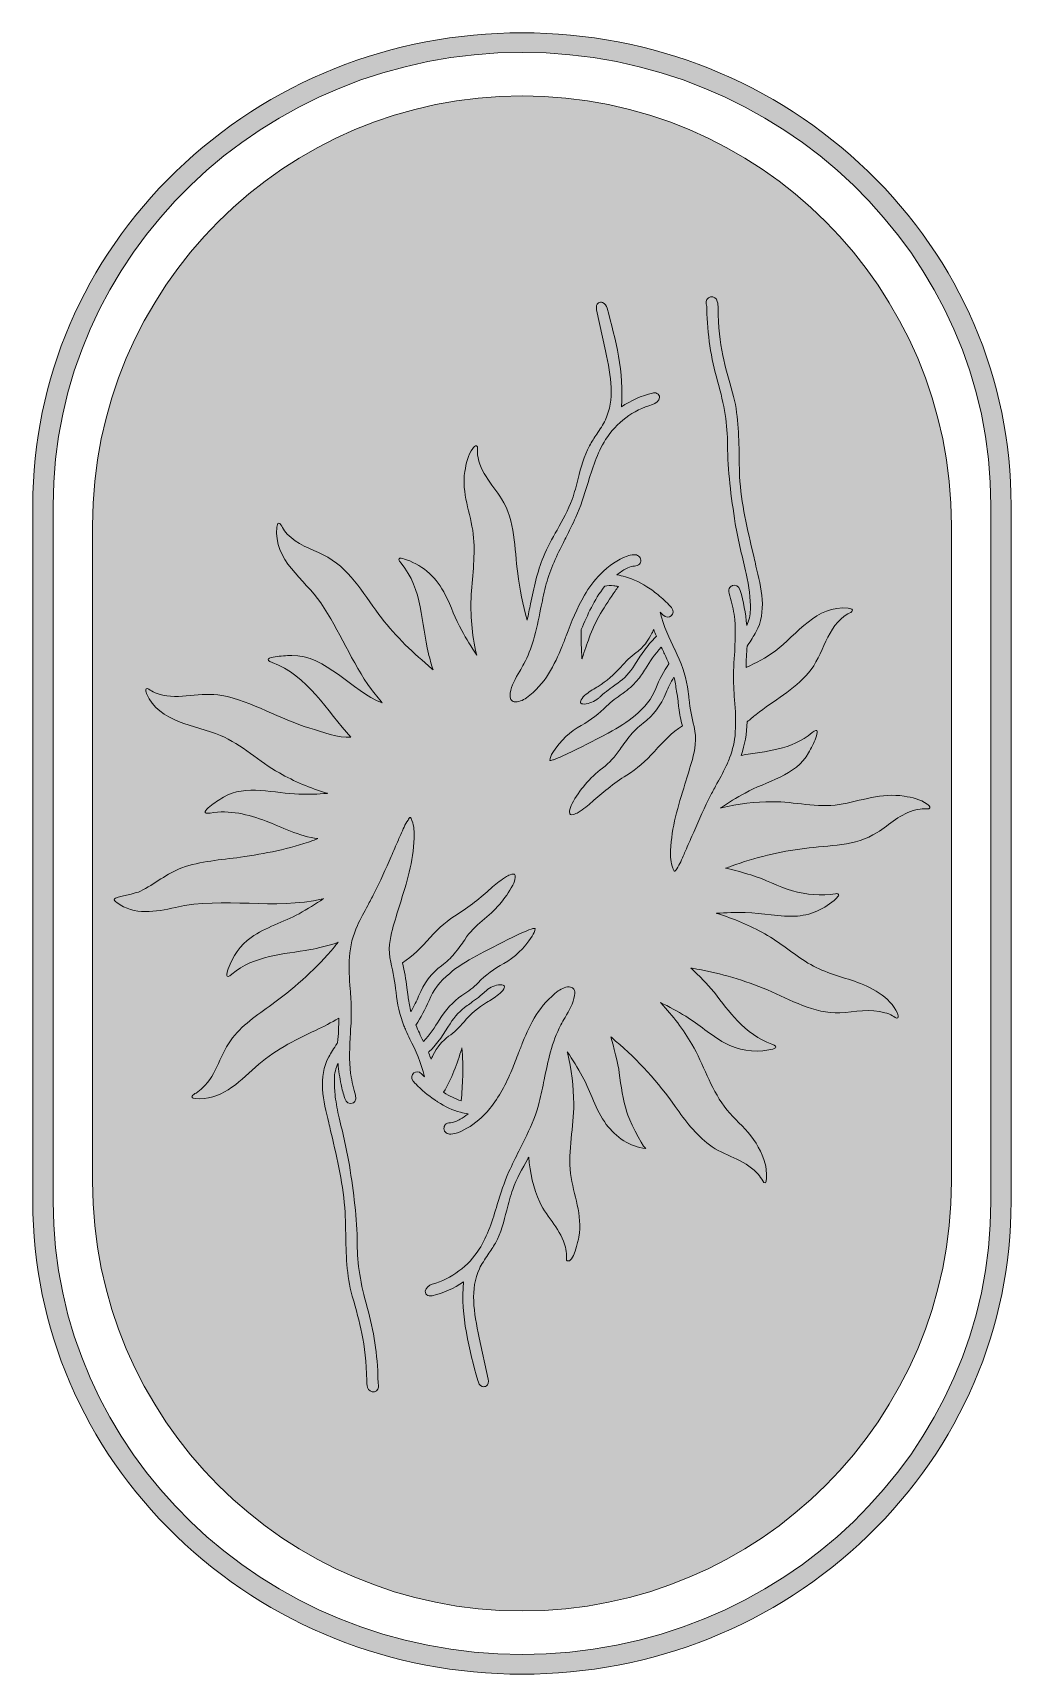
# Model space of a CAD drawing. Header units: inches. Extents: x 14.7 to 21.9, y -12.2 to -0.2.
import ezdxf

# ---------------------------------------------------------------- set-up
doc = ezdxf.new("R2010")
doc.units = ezdxf.units.IN
doc.header["$MEASUREMENT"] = 0
doc.layers.add('Layer 1', color=7, linetype='Continuous')

msp = doc.modelspace()

# ---------------------------------------------------------------- hatches: boundary and pattern name
at = {"layer": 'Layer 1', "true_color": 0xa16e58}
h = msp.add_hatch(color=35, dxfattribs=at)
h.dxf.hatch_style = 2
edge = h.paths.add_edge_path()
edge.add_spline(control_points=[(18.278, -12.185), (17.323, -12.185), (16.425, -11.826), (15.749, -11.173), (15.074, -10.521), (14.702, -9.653), (14.702, -8.73), (14.702, -8.73), (14.702, -3.64), (14.702, -3.64), (14.702, -2.717), (15.074, -1.849), (15.749, -1.197), (16.425, -0.544), (17.323, -0.185), (18.278, -0.185), (19.233, -0.185), (20.131, -0.544), (20.806, -1.197), (21.481, -1.849), (21.853, -2.717), (21.853, -3.64), (21.853, -3.64), (21.853, -8.73), (21.853, -8.73), (21.853, -9.653), (21.481, -10.521), (20.806, -11.173), (20.131, -11.826), (19.233, -12.185), (18.278, -12.185)], knot_values=[0, 0, 0, 0, 1, 1, 1, 2, 2, 2, 3, 3, 3, 4, 4, 4, 5, 5, 5, 6, 6, 6, 7, 7, 7, 8, 8, 8, 9, 9, 9, 10, 10, 10, 10], degree=3, periodic=1)
edge = h.paths.add_edge_path()
edge.add_spline(control_points=[(18.278, -0.328), (16.388, -0.328), (14.851, -1.814), (14.851, -3.64), (14.851, -3.64), (14.851, -8.73), (14.851, -8.73), (14.851, -10.556), (16.388, -12.041), (18.278, -12.041), (18.278, -12.041), (18.278, -12.041), (18.278, -12.041), (20.167, -12.041), (21.705, -10.556), (21.705, -8.73), (21.705, -8.73), (21.705, -3.64), (21.705, -3.64), (21.705, -1.814), (20.167, -0.328), (18.278, -0.328)], knot_values=[0, 0, 0, 0, 1, 1, 1, 2, 2, 2, 3, 3, 3, 4, 4, 4, 5, 5, 5, 6, 6, 6, 7, 7, 7, 7], degree=3, periodic=1)
h = msp.add_hatch(color=35, dxfattribs=at)
h.dxf.hatch_style = 2
edge = h.paths.add_edge_path()
edge.add_spline(control_points=[(18.278, -11.723), (18.278, -11.723), (18.278, -11.723), (18.278, -11.723), (16.544, -11.723), (15.138, -10.318), (15.138, -8.584), (15.138, -8.584), (15.138, -3.786), (15.138, -3.786), (15.138, -2.052), (16.544, -0.646), (18.278, -0.646), (18.278, -0.646), (18.278, -0.646), (18.278, -0.646), (20.012, -0.646), (21.417, -2.052), (21.417, -3.786), (21.417, -3.786), (21.417, -8.584), (21.417, -8.584), (21.417, -10.318), (20.012, -11.723), (18.278, -11.723)], knot_values=[0, 0, 0, 0, 1, 1, 1, 2, 2, 2, 3, 3, 3, 4, 4, 4, 5, 5, 5, 6, 6, 6, 7, 7, 7, 8, 8, 8, 8], degree=3, periodic=1)
at = {"layer": 'Layer 1', "true_color": 0xf8efe3}
h = msp.add_hatch(color=7, dxfattribs=at)
h.dxf.hatch_style = 2
edge = h.paths.add_edge_path()
edge.add_spline(control_points=[(21.239, -5.824), (21.188, -5.787), (21.13, -5.776), (21.07, -5.766), (20.91, -5.739), (20.752, -5.801), (20.596, -5.827), (20.435, -5.854), (20.269, -5.805), (20.108, -5.806), (19.982, -5.807), (19.857, -5.822), (19.735, -5.851), (19.732, -5.852), (19.73, -5.852), (19.728, -5.853), (19.785, -5.813), (19.846, -5.777), (19.908, -5.743), (20.061, -5.658), (20.283, -5.616), (20.372, -5.449), (20.392, -5.413), (20.411, -5.378), (20.425, -5.34), (20.439, -5.302), (20.447, -5.26), (20.398, -5.301), (20.245, -5.43), (20.063, -5.435), (19.88, -5.468), (19.906, -5.389), (19.922, -5.309), (19.923, -5.223), (19.945, -5.204), (19.967, -5.186), (19.989, -5.168), (20.115, -5.067), (20.268, -4.99), (20.373, -4.864), (20.481, -4.736), (20.506, -4.52), (20.66, -4.432), (20.669, -4.427), (20.694, -4.418), (20.693, -4.407), (20.691, -4.395), (20.673, -4.393), (20.662, -4.392), (20.43, -4.366), (20.289, -4.583), (20.127, -4.706), (20.062, -4.754), (19.989, -4.791), (19.916, -4.825), (19.916, -4.774), (19.918, -4.722), (19.924, -4.669), (19.924, -4.668), (19.925, -4.666), (19.927, -4.663), (19.951, -4.629), (19.972, -4.593), (19.987, -4.566), (20.07, -4.419), (20.027, -4.241), (19.988, -4.083), (19.983, -4.063), (19.979, -4.043), (19.974, -4.024), (19.974, -4.024), (19.962, -3.971), (19.962, -3.971), (19.918, -3.782), (19.873, -3.587), (19.867, -3.391), (19.866, -3.353), (19.865, -3.316), (19.865, -3.278), (19.862, -3.126), (19.86, -2.968), (19.817, -2.816), (19.788, -2.716), (19.764, -2.632), (19.746, -2.544), (19.724, -2.444), (19.713, -2.334), (19.711, -2.198), (19.711, -2.184), (19.71, -2.166), (19.705, -2.148), (19.7, -2.126), (19.677, -2.111), (19.655, -2.116), (19.632, -2.122), (19.62, -2.143), (19.625, -2.167), (19.628, -2.179), (19.628, -2.191), (19.628, -2.205), (19.632, -2.385), (19.659, -2.567), (19.707, -2.731), (19.757, -2.905), (19.78, -3.053), (19.78, -3.197), (19.78, -3.388), (19.806, -3.571), (19.837, -3.774), (19.861, -3.901), (19.89, -4.03), (19.916, -4.138), (19.938, -4.233), (19.949, -4.32), (19.947, -4.404), (19.947, -4.444), (19.938, -4.481), (19.92, -4.518), (19.912, -4.426), (19.897, -4.342), (19.872, -4.262), (19.861, -4.227), (19.836, -4.22), (19.817, -4.226), (19.808, -4.229), (19.78, -4.241), (19.793, -4.285), (19.806, -4.329), (19.82, -4.382), (19.828, -4.436), (19.842, -4.535), (19.836, -4.639), (19.83, -4.739), (19.827, -4.778), (19.825, -4.818), (19.824, -4.857), (19.824, -4.86), (19.824, -4.864), (19.824, -4.867), (19.822, -4.932), (19.827, -4.998), (19.831, -5.061), (19.837, -5.138), (19.843, -5.217), (19.837, -5.295), (19.837, -5.297), (19.837, -5.299), (19.837, -5.301), (19.832, -5.365), (19.818, -5.427), (19.795, -5.486), (19.79, -5.5), (19.785, -5.513), (19.779, -5.526), (19.756, -5.576), (19.729, -5.625), (19.703, -5.672), (19.688, -5.7), (19.673, -5.729), (19.658, -5.757), (19.612, -5.846), (19.572, -5.939), (19.533, -6.029), (19.515, -6.069), (19.497, -6.11), (19.479, -6.151), (19.473, -6.163), (19.468, -6.177), (19.462, -6.19), (19.446, -6.227), (19.431, -6.263), (19.409, -6.297), (19.404, -6.305), (19.397, -6.316), (19.391, -6.315), (19.389, -6.314), (19.385, -6.305), (19.383, -6.3), (19.382, -6.297), (19.382, -6.295), (19.381, -6.293), (19.363, -6.252), (19.362, -6.207), (19.364, -6.164), (19.371, -5.992), (19.419, -5.839), (19.469, -5.677), (19.487, -5.618), (19.506, -5.558), (19.523, -5.497), (19.54, -5.432), (19.558, -5.347), (19.535, -5.257), (19.518, -5.191), (19.506, -5.125), (19.499, -5.06), (19.498, -5.052), (19.497, -5.044), (19.496, -5.037), (19.494, -5.013), (19.491, -4.99), (19.487, -4.967), (19.471, -4.876), (19.441, -4.786), (19.397, -4.699), (19.397, -4.698), (19.396, -4.696), (19.395, -4.695), (19.356, -4.616), (19.313, -4.523), (19.288, -4.42), (19.288, -4.42), (19.308, -4.44), (19.308, -4.44), (19.331, -4.463), (19.353, -4.459), (19.368, -4.447), (19.383, -4.435), (19.389, -4.411), (19.37, -4.387), (19.364, -4.379), (19.358, -4.373), (19.352, -4.367), (19.337, -4.352), (19.322, -4.337), (19.306, -4.323), (19.277, -4.296), (19.246, -4.272), (19.214, -4.25), (19.153, -4.208), (19.093, -4.179), (19.034, -4.162), (19.013, -4.156), (18.992, -4.151), (18.971, -4.148), (18.971, -4.148), (18.972, -4.147), (18.972, -4.147), (18.995, -4.13), (19.016, -4.114), (19.041, -4.102), (19.055, -4.095), (19.071, -4.087), (19.087, -4.084), (19.091, -4.084), (19.095, -4.083), (19.099, -4.083), (19.115, -4.083), (19.128, -4.078), (19.136, -4.069), (19.143, -4.062), (19.147, -4.052), (19.146, -4.04), (19.146, -4.028), (19.139, -4.017), (19.129, -4.01), (19.129, -4.01), (19.129, -4.009), (19.129, -4.009), (19.12, -4.003), (19.108, -4), (19.095, -4.001), (19.077, -4.002), (19.061, -4.005), (19.047, -4.01), (18.976, -4.038), (18.912, -4.08), (18.851, -4.142), (18.805, -4.189), (18.767, -4.241), (18.734, -4.296), (18.679, -4.39), (18.64, -4.493), (18.6, -4.594), (18.59, -4.621), (18.58, -4.647), (18.569, -4.673), (18.518, -4.802), (18.447, -4.948), (18.31, -5.047), (18.286, -5.065), (18.248, -5.08), (18.221, -5.075), (18.21, -5.073), (18.202, -5.068), (18.197, -5.059), (18.191, -5.049), (18.189, -5.034), (18.192, -5.013), (18.2, -4.956), (18.23, -4.906), (18.261, -4.852), (18.272, -4.834), (18.282, -4.816), (18.292, -4.798), (18.321, -4.743), (18.343, -4.685), (18.361, -4.625), (18.383, -4.55), (18.399, -4.473), (18.414, -4.398), (18.425, -4.344), (18.436, -4.288), (18.449, -4.234), (18.477, -4.125), (18.525, -4.021), (18.575, -3.921), (18.583, -3.907), (18.59, -3.893), (18.597, -3.878), (18.597, -3.877), (18.598, -3.877), (18.598, -3.876), (18.623, -3.827), (18.648, -3.777), (18.671, -3.726), (18.707, -3.649), (18.732, -3.566), (18.756, -3.486), (18.791, -3.373), (18.826, -3.257), (18.889, -3.158), (18.966, -3.035), (19.091, -2.942), (19.231, -2.903), (19.254, -2.897), (19.28, -2.875), (19.283, -2.852), (19.284, -2.838), (19.277, -2.827), (19.264, -2.821), (19.252, -2.814), (19.239, -2.817), (19.232, -2.819), (19.151, -2.838), (19.073, -2.872), (19.004, -2.92), (19.027, -2.672), (18.96, -2.421), (18.9, -2.199), (18.896, -2.182), (18.883, -2.162), (18.867, -2.156), (18.856, -2.152), (18.846, -2.153), (18.837, -2.159), (18.823, -2.169), (18.818, -2.186), (18.823, -2.209), (18.823, -2.209), (18.888, -2.511), (18.888, -2.511), (18.929, -2.7), (18.956, -2.868), (18.887, -3.015), (18.87, -3.051), (18.848, -3.084), (18.824, -3.119), (18.806, -3.146), (18.787, -3.174), (18.771, -3.204), (18.73, -3.279), (18.708, -3.363), (18.688, -3.444), (18.675, -3.494), (18.662, -3.546), (18.644, -3.596), (18.615, -3.674), (18.574, -3.748), (18.534, -3.82), (18.498, -3.883), (18.462, -3.948), (18.434, -4.016), (18.389, -4.126), (18.364, -4.245), (18.34, -4.359), (18.332, -4.399), (18.324, -4.439), (18.315, -4.478), (18.284, -4.367), (18.261, -4.252), (18.246, -4.137), (18.222, -3.955), (18.229, -3.752), (18.128, -3.591), (18.063, -3.487), (17.951, -3.375), (17.952, -3.245), (17.952, -3.234), (17.956, -3.208), (17.946, -3.204), (17.935, -3.199), (17.924, -3.214), (17.918, -3.223), (17.881, -3.273), (17.87, -3.332), (17.86, -3.392), (17.833, -3.548), (17.903, -3.697), (17.921, -3.85), (17.938, -3.997), (17.916, -4.145), (17.907, -4.292), (17.898, -4.439), (17.911, -4.583), (17.945, -4.727), (17.946, -4.729), (17.946, -4.731), (17.947, -4.734), (17.906, -4.676), (17.871, -4.615), (17.837, -4.554), (17.79, -4.47), (17.76, -4.379), (17.717, -4.293), (17.657, -4.173), (17.562, -4.084), (17.434, -4.037), (17.396, -4.023), (17.353, -4.015), (17.394, -4.063), (17.554, -4.253), (17.537, -4.499), (17.595, -4.725), (17.601, -4.751), (17.618, -4.812), (17.628, -4.842), (17.617, -4.832), (17.605, -4.822), (17.594, -4.812), (17.462, -4.702), (17.334, -4.575), (17.231, -4.437), (17.111, -4.277), (17.012, -4.092), (16.825, -4.001), (16.734, -3.957), (16.633, -3.925), (16.562, -3.849), (16.549, -3.834), (16.535, -3.819), (16.526, -3.801), (16.521, -3.793), (16.511, -3.768), (16.5, -3.769), (16.489, -3.77), (16.487, -3.788), (16.486, -3.799), (16.459, -4.04), (16.689, -4.18), (16.806, -4.352), (16.945, -4.555), (17.032, -4.788), (17.177, -4.986), (17.194, -5.009), (17.236, -5.059), (17.256, -5.083), (17.033, -5.001), (16.844, -4.73), (16.594, -4.737), (16.553, -4.739), (16.513, -4.74), (16.473, -4.746), (16.433, -4.753), (16.392, -4.768), (16.452, -4.789), (16.706, -4.88), (16.855, -5.145), (17.027, -5.335), (16.938, -5.343), (16.815, -5.294), (16.727, -5.268), (16.51, -5.204), (16.305, -5.072), (16.083, -5.029), (15.931, -5), (15.773, -5.066), (15.625, -5.019), (15.606, -5.013), (15.586, -5.007), (15.569, -4.996), (15.56, -4.991), (15.54, -4.974), (15.531, -4.981), (15.522, -4.988), (15.529, -5.005), (15.533, -5.015), (15.627, -5.23), (15.885, -5.243), (16.073, -5.322), (16.231, -5.389), (16.355, -5.512), (16.504, -5.596), (16.613, -5.658), (16.729, -5.707), (16.849, -5.743), (16.852, -5.744), (16.854, -5.745), (16.856, -5.745), (16.786, -5.752), (16.716, -5.752), (16.646, -5.751), (16.476, -5.748), (16.254, -5.676), (16.096, -5.773), (16.061, -5.795), (16.027, -5.815), (15.996, -5.841), (15.965, -5.867), (15.937, -5.9), (15.999, -5.889), (16.139, -5.864), (16.277, -5.9), (16.407, -5.948), (16.511, -5.987), (16.653, -6.062), (16.786, -6.076), (16.773, -6.081), (16.761, -6.085), (16.748, -6.09), (16.577, -6.153), (16.398, -6.186), (16.219, -6.212), (16.076, -6.232), (15.928, -6.24), (15.792, -6.29), (15.682, -6.331), (15.591, -6.408), (15.488, -6.461), (15.467, -6.473), (15.302, -6.506), (15.298, -6.516), (15.293, -6.526), (15.307, -6.537), (15.317, -6.544), (15.444, -6.638), (15.6, -6.613), (15.744, -6.579), (16.1, -6.498), (16.465, -6.601), (16.821, -6.516), (16.823, -6.516), (16.825, -6.515), (16.827, -6.515), (16.77, -6.555), (16.709, -6.59), (16.648, -6.625), (16.534, -6.688), (16.405, -6.723), (16.297, -6.799), (16.217, -6.856), (16.164, -6.937), (16.13, -7.028), (16.116, -7.066), (16.108, -7.108), (16.157, -7.067), (16.322, -6.928), (16.531, -6.924), (16.731, -6.887), (16.776, -6.879), (16.881, -6.855), (16.935, -6.834), (16.925, -6.845), (16.915, -6.856), (16.906, -6.868), (16.778, -7.021), (16.631, -7.156), (16.47, -7.273), (16.362, -7.352), (16.246, -7.426), (16.162, -7.532), (16.072, -7.644), (16.05, -7.8), (15.943, -7.899), (15.928, -7.912), (15.912, -7.926), (15.895, -7.936), (15.876, -7.947), (15.843, -7.971), (15.888, -7.976), (16.072, -7.995), (16.204, -7.862), (16.329, -7.747), (16.457, -7.63), (16.612, -7.55), (16.769, -7.478), (16.828, -7.451), (16.884, -7.421), (16.938, -7.388), (16.938, -7.447), (16.936, -7.507), (16.93, -7.568), (16.93, -7.569), (16.928, -7.571), (16.926, -7.574), (16.902, -7.608), (16.881, -7.644), (16.866, -7.671), (16.783, -7.818), (16.827, -7.996), (16.865, -8.153), (16.87, -8.174), (16.875, -8.193), (16.879, -8.213), (16.879, -8.213), (16.892, -8.266), (16.892, -8.266), (16.935, -8.455), (16.98, -8.65), (16.986, -8.846), (16.988, -8.883), (16.988, -8.921), (16.989, -8.958), (16.991, -9.111), (16.994, -9.268), (17.037, -9.421), (17.066, -9.521), (17.089, -9.605), (17.108, -9.693), (17.129, -9.793), (17.14, -9.902), (17.143, -10.039), (17.143, -10.052), (17.144, -10.07), (17.148, -10.088), (17.154, -10.111), (17.176, -10.125), (17.199, -10.12), (17.221, -10.115), (17.234, -10.094), (17.228, -10.069), (17.226, -10.058), (17.226, -10.046), (17.225, -10.031), (17.222, -9.852), (17.194, -9.67), (17.147, -9.505), (17.097, -9.332), (17.074, -9.184), (17.073, -9.04), (17.073, -8.849), (17.047, -8.666), (17.016, -8.463), (16.992, -8.335), (16.963, -8.207), (16.937, -8.098), (16.925, -8.045), (16.916, -7.994), (16.911, -7.945), (16.907, -7.906), (16.906, -7.869), (16.906, -7.832), (16.907, -7.793), (16.916, -7.755), (16.933, -7.719), (16.938, -7.773), (16.945, -7.824), (16.955, -7.873), (16.963, -7.908), (16.971, -7.942), (16.982, -7.975), (16.992, -8.01), (17.017, -8.016), (17.036, -8.011), (17.045, -8.008), (17.073, -7.996), (17.061, -7.952), (17.048, -7.907), (17.034, -7.854), (17.026, -7.8), (17.025, -7.798), (17.025, -7.796), (17.025, -7.793), (17.012, -7.697), (17.018, -7.596), (17.024, -7.497), (17.024, -7.488), (17.025, -7.479), (17.025, -7.47), (17.027, -7.44), (17.029, -7.41), (17.03, -7.38), (17.03, -7.362), (17.03, -7.344), (17.03, -7.326), (17.029, -7.275), (17.026, -7.225), (17.022, -7.175), (17.016, -7.099), (17.011, -7.019), (17.016, -6.941), (17.022, -6.861), (17.041, -6.784), (17.075, -6.711), (17.097, -6.661), (17.124, -6.612), (17.15, -6.565), (17.165, -6.536), (17.181, -6.508), (17.195, -6.48), (17.241, -6.391), (17.282, -6.298), (17.321, -6.208), (17.338, -6.167), (17.356, -6.127), (17.374, -6.086), (17.38, -6.073), (17.386, -6.06), (17.391, -6.047), (17.407, -6.009), (17.422, -5.974), (17.445, -5.94), (17.45, -5.932), (17.457, -5.921), (17.462, -5.921), (17.465, -5.923), (17.468, -5.932), (17.47, -5.937), (17.471, -5.939), (17.472, -5.942), (17.473, -5.944), (17.49, -5.985), (17.491, -6.03), (17.489, -6.073), (17.483, -6.245), (17.435, -6.398), (17.384, -6.56), (17.366, -6.618), (17.347, -6.678), (17.331, -6.74), (17.313, -6.804), (17.296, -6.89), (17.318, -6.979), (17.337, -7.054), (17.35, -7.128), (17.357, -7.2), (17.365, -7.283), (17.384, -7.364), (17.415, -7.445), (17.419, -7.456), (17.424, -7.467), (17.429, -7.478), (17.438, -7.499), (17.447, -7.521), (17.458, -7.542), (17.498, -7.621), (17.541, -7.714), (17.566, -7.817), (17.566, -7.817), (17.545, -7.797), (17.545, -7.797), (17.523, -7.774), (17.5, -7.778), (17.486, -7.789), (17.471, -7.802), (17.464, -7.825), (17.483, -7.85), (17.489, -7.857), (17.496, -7.864), (17.501, -7.87), (17.544, -7.913), (17.59, -7.952), (17.64, -7.986), (17.646, -7.991), (17.653, -7.995), (17.66, -8), (17.716, -8.036), (17.772, -8.062), (17.828, -8.077), (17.846, -8.082), (17.864, -8.086), (17.883, -8.089), (17.882, -8.089), (17.882, -8.09), (17.881, -8.09), (17.863, -8.103), (17.845, -8.117), (17.826, -8.127), (17.822, -8.13), (17.817, -8.132), (17.813, -8.134), (17.794, -8.144), (17.775, -8.153), (17.755, -8.153), (17.738, -8.154), (17.726, -8.158), (17.717, -8.167), (17.71, -8.175), (17.707, -8.185), (17.707, -8.196), (17.708, -8.209), (17.714, -8.22), (17.724, -8.227), (17.733, -8.234), (17.745, -8.237), (17.758, -8.236), (17.777, -8.235), (17.793, -8.232), (17.807, -8.226), (17.815, -8.223), (17.823, -8.22), (17.83, -8.217), (17.892, -8.189), (17.949, -8.149), (18.002, -8.095), (18.016, -8.081), (18.03, -8.066), (18.042, -8.05), (18.112, -7.966), (18.161, -7.868), (18.203, -7.768), (18.221, -7.727), (18.237, -7.684), (18.253, -7.642), (18.263, -7.616), (18.273, -7.59), (18.284, -7.563), (18.336, -7.434), (18.407, -7.289), (18.543, -7.19), (18.568, -7.172), (18.605, -7.156), (18.633, -7.161), (18.643, -7.164), (18.651, -7.169), (18.656, -7.177), (18.663, -7.188), (18.665, -7.203), (18.662, -7.224), (18.653, -7.281), (18.624, -7.331), (18.592, -7.384), (18.582, -7.402), (18.571, -7.42), (18.562, -7.438), (18.495, -7.564), (18.467, -7.704), (18.44, -7.839), (18.429, -7.893), (18.418, -7.949), (18.404, -8.003), (18.383, -8.087), (18.35, -8.167), (18.312, -8.245), (18.294, -8.284), (18.275, -8.323), (18.255, -8.36), (18.231, -8.409), (18.205, -8.46), (18.182, -8.511), (18.147, -8.588), (18.122, -8.671), (18.097, -8.751), (18.063, -8.863), (18.027, -8.98), (17.965, -9.078), (17.887, -9.201), (17.762, -9.294), (17.622, -9.333), (17.599, -9.34), (17.573, -9.362), (17.571, -9.385), (17.57, -9.398), (17.577, -9.41), (17.589, -9.416), (17.602, -9.422), (17.614, -9.419), (17.621, -9.418), (17.703, -9.399), (17.781, -9.365), (17.85, -9.317), (17.827, -9.565), (17.894, -9.815), (17.954, -10.038), (17.958, -10.055), (17.97, -10.075), (17.987, -10.081), (17.997, -10.085), (18.008, -10.083), (18.017, -10.077), (18.031, -10.068), (18.035, -10.051), (18.03, -10.027), (18.03, -10.027), (17.965, -9.725), (17.965, -9.725), (17.925, -9.537), (17.897, -9.369), (17.966, -9.221), (17.983, -9.185), (18.006, -9.153), (18.029, -9.118), (18.048, -9.091), (18.067, -9.062), (18.083, -9.033), (18.124, -8.957), (18.145, -8.874), (18.166, -8.793), (18.179, -8.742), (18.192, -8.69), (18.21, -8.641), (18.238, -8.563), (18.28, -8.489), (18.32, -8.417), (18.322, -8.413), (18.324, -8.409), (18.327, -8.405), (18.336, -8.518), (18.36, -8.632), (18.408, -8.735), (18.461, -8.851), (18.567, -8.937), (18.595, -9.064), (18.6, -9.083), (18.604, -9.104), (18.603, -9.123), (18.603, -9.133), (18.599, -9.159), (18.609, -9.164), (18.652, -9.183), (18.689, -9.011), (18.693, -8.989), (18.722, -8.826), (18.653, -8.683), (18.633, -8.525), (18.612, -8.354), (18.657, -8.185), (18.656, -8.014), (18.655, -7.889), (18.639, -7.763), (18.61, -7.641), (18.61, -7.639), (18.609, -7.636), (18.609, -7.634), (18.649, -7.692), (18.684, -7.752), (18.718, -7.814), (18.782, -7.929), (18.814, -8.058), (18.894, -8.165), (18.964, -8.258), (19.067, -8.332), (19.183, -8.341), (19.146, -8.315), (19.057, -8.119), (19.044, -8.076), (19.016, -7.982), (19.001, -7.886), (18.989, -7.788), (18.982, -7.728), (18.944, -7.585), (18.927, -7.526), (18.939, -7.536), (18.95, -7.546), (18.961, -7.556), (19.128, -7.695), (19.274, -7.857), (19.398, -8.035), (19.47, -8.138), (19.547, -8.24), (19.648, -8.315), (19.756, -8.396), (19.9, -8.418), (19.993, -8.519), (20.006, -8.534), (20.02, -8.549), (20.03, -8.567), (20.081, -8.66), (20.066, -8.487), (20.056, -8.453), (20.031, -8.368), (19.987, -8.291), (19.93, -8.224), (19.873, -8.159), (19.808, -8.102), (19.756, -8.033), (19.653, -7.896), (19.606, -7.727), (19.52, -7.58), (19.457, -7.472), (19.38, -7.371), (19.294, -7.28), (19.293, -7.278), (19.291, -7.276), (19.289, -7.274), (19.353, -7.304), (19.414, -7.339), (19.474, -7.375), (19.572, -7.434), (19.657, -7.514), (19.757, -7.569), (19.86, -7.626), (19.966, -7.641), (20.082, -7.621), (20.122, -7.615), (20.163, -7.6), (20.103, -7.579), (20.007, -7.544), (19.924, -7.482), (19.853, -7.409), (19.791, -7.345), (19.739, -7.272), (19.684, -7.202), (19.659, -7.172), (19.634, -7.143), (19.607, -7.115), (19.587, -7.094), (19.535, -7.044), (19.512, -7.022), (19.526, -7.025), (19.541, -7.027), (19.556, -7.03), (19.732, -7.061), (19.906, -7.112), (20.071, -7.182), (20.24, -7.254), (20.411, -7.357), (20.601, -7.35), (20.712, -7.345), (20.822, -7.315), (20.931, -7.349), (20.949, -7.354), (20.969, -7.361), (20.986, -7.371), (20.995, -7.377), (21.015, -7.394), (21.024, -7.387), (21.034, -7.38), (21.026, -7.363), (21.022, -7.353), (20.968, -7.231), (20.826, -7.16), (20.707, -7.119), (20.592, -7.08), (20.473, -7.05), (20.368, -6.986), (20.259, -6.919), (20.163, -6.835), (20.052, -6.772), (19.942, -6.71), (19.826, -6.661), (19.706, -6.624), (19.703, -6.624), (19.701, -6.623), (19.699, -6.622), (19.769, -6.616), (19.839, -6.616), (19.909, -6.617), (20.037, -6.619), (20.163, -6.652), (20.291, -6.642), (20.4, -6.634), (20.515, -6.58), (20.589, -6.498), (20.591, -6.495), (20.593, -6.493), (20.593, -6.49), (20.595, -6.48), (20.58, -6.477), (20.57, -6.479), (20.465, -6.494), (20.356, -6.487), (20.254, -6.457), (20.15, -6.428), (20.055, -6.372), (19.951, -6.342), (19.888, -6.323), (19.828, -6.305), (19.765, -6.292), (19.78, -6.288), (19.794, -6.283), (19.807, -6.278), (19.98, -6.214), (20.161, -6.171), (20.343, -6.148), (20.521, -6.125), (20.715, -6.132), (20.873, -6.032), (20.966, -5.972), (21.046, -5.891), (21.157, -5.866), (21.177, -5.862), (21.197, -5.858), (21.217, -5.858), (21.227, -5.858), (21.253, -5.863), (21.258, -5.852), (21.262, -5.841), (21.248, -5.831), (21.239, -5.824)], knot_values=[0, 0, 0, 0, 1, 1, 1, 2, 2, 2, 3, 3, 3, 4, 4, 4, 5, 5, 5, 6, 6, 6, 7, 7, 7, 8, 8, 8, 9, 9, 9, 10, 10, 10, 11, 11, 11, 12, 12, 12, 13, 13, 13, 14, 14, 14, 15, 15, 15, 16, 16, 16, 17, 17, 17, 18, 18, 18, 19, 19, 19, 20, 20, 20, 21, 21, 21, 22, 22, 22, 23, 23, 23, 24, 24, 24, 25, 25, 25, 26, 26, 26, 27, 27, 27, 28, 28, 28, 29, 29, 29, 30, 30, 30, 31, 31, 31, 32, 32, 32, 33, 33, 33, 34, 34, 34, 35, 35, 35, 36, 36, 36, 37, 37, 37, 38, 38, 38, 39, 39, 39, 40, 40, 40, 41, 41, 41, 42, 42, 42, 43, 43, 43, 44, 44, 44, 45, 45, 45, 46, 46, 46, 47, 47, 47, 48, 48, 48, 49, 49, 49, 50, 50, 50, 51, 51, 51, 52, 52, 52, 53, 53, 53, 54, 54, 54, 55, 55, 55, 56, 56, 56, 57, 57, 57, 58, 58, 58, 59, 59, 59, 60, 60, 60, 61, 61, 61, 62, 62, 62, 63, 63, 63, 64, 64, 64, 65, 65, 65, 66, 66, 66, 67, 67, 67, 68, 68, 68, 69, 69, 69, 70, 70, 70, 71, 71, 71, 72, 72, 72, 73, 73, 73, 74, 74, 74, 75, 75, 75, 76, 76, 76, 77, 77, 77, 78, 78, 78, 79, 79, 79, 80, 80, 80, 81, 81, 81, 82, 82, 82, 83, 83, 83, 84, 84, 84, 85, 85, 85, 86, 86, 86, 87, 87, 87, 88, 88, 88, 89, 89, 89, 90, 90, 90, 91, 91, 91, 92, 92, 92, 93, 93, 93, 94, 94, 94, 95, 95, 95, 96, 96, 96, 97, 97, 97, 98, 98, 98, 99, 99, 99, 100, 100, 100, 101, 101, 101, 102, 102, 102, 103, 103, 103, 104, 104, 104, 105, 105, 105, 106, 106, 106, 107, 107, 107, 108, 108, 108, 109, 109, 109, 110, 110, 110, 111, 111, 111, 112, 112, 112, 113, 113, 113, 114, 114, 114, 115, 115, 115, 116, 116, 116, 117, 117, 117, 118, 118, 118, 119, 119, 119, 120, 120, 120, 121, 121, 121, 122, 122, 122, 123, 123, 123, 124, 124, 124, 125, 125, 125, 126, 126, 126, 127, 127, 127, 128, 128, 128, 129, 129, 129, 130, 130, 130, 131, 131, 131, 132, 132, 132, 133, 133, 133, 134, 134, 134, 135, 135, 135, 136, 136, 136, 137, 137, 137, 138, 138, 138, 139, 139, 139, 140, 140, 140, 141, 141, 141, 142, 142, 142, 143, 143, 143, 144, 144, 144, 145, 145, 145, 146, 146, 146, 147, 147, 147, 148, 148, 148, 149, 149, 149, 150, 150, 150, 151, 151, 151, 152, 152, 152, 153, 153, 153, 154, 154, 154, 155, 155, 155, 156, 156, 156, 157, 157, 157, 158, 158, 158, 159, 159, 159, 160, 160, 160, 161, 161, 161, 162, 162, 162, 163, 163, 163, 164, 164, 164, 165, 165, 165, 166, 166, 166, 167, 167, 167, 168, 168, 168, 169, 169, 169, 170, 170, 170, 171, 171, 171, 172, 172, 172, 173, 173, 173, 174, 174, 174, 175, 175, 175, 176, 176, 176, 177, 177, 177, 178, 178, 178, 179, 179, 179, 180, 180, 180, 181, 181, 181, 182, 182, 182, 183, 183, 183, 184, 184, 184, 185, 185, 185, 186, 186, 186, 187, 187, 187, 188, 188, 188, 189, 189, 189, 190, 190, 190, 191, 191, 191, 192, 192, 192, 193, 193, 193, 194, 194, 194, 195, 195, 195, 196, 196, 196, 197, 197, 197, 198, 198, 198, 199, 199, 199, 200, 200, 200, 201, 201, 201, 202, 202, 202, 203, 203, 203, 204, 204, 204, 205, 205, 205, 206, 206, 206, 207, 207, 207, 208, 208, 208, 209, 209, 209, 210, 210, 210, 211, 211, 211, 212, 212, 212, 213, 213, 213, 214, 214, 214, 215, 215, 215, 216, 216, 216, 217, 217, 217, 218, 218, 218, 219, 219, 219, 220, 220, 220, 221, 221, 221, 222, 222, 222, 223, 223, 223, 224, 224, 224, 225, 225, 225, 226, 226, 226, 227, 227, 227, 228, 228, 228, 229, 229, 229, 230, 230, 230, 231, 231, 231, 232, 232, 232, 233, 233, 233, 234, 234, 234, 235, 235, 235, 236, 236, 236, 237, 237, 237, 238, 238, 238, 239, 239, 239, 240, 240, 240, 241, 241, 241, 242, 242, 242, 243, 243, 243, 244, 244, 244, 245, 245, 245, 246, 246, 246, 247, 247, 247, 248, 248, 248, 249, 249, 249, 250, 250, 250, 251, 251, 251, 252, 252, 252, 253, 253, 253, 254, 254, 254, 255, 255, 255, 256, 256, 256, 257, 257, 257, 258, 258, 258, 259, 259, 259, 260, 260, 260, 261, 261, 261, 262, 262, 262, 263, 263, 263, 264, 264, 264, 265, 265, 265, 266, 266, 266, 267, 267, 267, 268, 268, 268, 269, 269, 269, 270, 270, 270, 271, 271, 271, 272, 272, 272, 273, 273, 273, 274, 274, 274, 275, 275, 275, 276, 276, 276, 277, 277, 277, 278, 278, 278, 279, 279, 279, 280, 280, 280, 281, 281, 281, 282, 282, 282, 283, 283, 283, 284, 284, 284, 285, 285, 285, 286, 286, 286, 287, 287, 287, 288, 288, 288, 289, 289, 289, 290, 290, 290, 291, 291, 291, 292, 292, 292, 293, 293, 293, 294, 294, 294, 295, 295, 295, 296, 296, 296, 297, 297, 297, 298, 298, 298, 299, 299, 299, 300, 300, 300, 301, 301, 301, 302, 302, 302, 303, 303, 303, 304, 304, 304, 305, 305, 305, 306, 306, 306, 307, 307, 307, 308, 308, 308, 309, 309, 309, 310, 310, 310, 311, 311, 311, 312, 312, 312, 313, 313, 313, 314, 314, 314, 315, 315, 315, 316, 316, 316, 317, 317, 317, 318, 318, 318, 319, 319, 319, 320, 320, 320, 321, 321, 321, 322, 322, 322, 323, 323, 323, 324, 324, 324, 325, 325, 325, 326, 326, 326, 327, 327, 327, 328, 328, 328, 329, 329, 329, 330, 330, 330, 331, 331, 331, 332, 332, 332, 333, 333, 333, 334, 334, 334, 335, 335, 335, 336, 336, 336, 337, 337, 337, 338, 338, 338, 339, 339, 339, 340, 340, 340, 341, 341, 341, 342, 342, 342, 343, 343, 343, 344, 344, 344, 345, 345, 345, 346, 346, 346, 347, 347, 347, 348, 348, 348, 349, 349, 349, 350, 350, 350, 351, 351, 351, 352, 352, 352, 353, 353, 353, 354, 354, 354, 355, 355, 355, 356, 356, 356, 357, 357, 357, 358, 358, 358, 359, 359, 359, 360, 360, 360, 361, 361, 361, 362, 362, 362, 363, 363, 363, 363], degree=3, periodic=1)
edge = h.paths.add_edge_path()
edge.add_spline(control_points=[(19.407, -4.998), (19.407, -4.998), (19.408, -5.004), (19.408, -5.004), (19.412, -5.027), (19.415, -5.049), (19.418, -5.072), (19.418, -5.072), (19.418, -5.073), (19.418, -5.074), (19.42, -5.089), (19.422, -5.105), (19.424, -5.121), (19.43, -5.165), (19.438, -5.209), (19.45, -5.252), (19.372, -5.301), (19.312, -5.365), (19.247, -5.438), (19.183, -5.51), (19.116, -5.567), (19.043, -5.612), (18.946, -5.672), (18.861, -5.745), (18.79, -5.808), (18.761, -5.834), (18.728, -5.859), (18.689, -5.884), (18.677, -5.891), (18.665, -5.896), (18.651, -5.9), (18.642, -5.902), (18.634, -5.902), (18.631, -5.899), (18.627, -5.896), (18.625, -5.887), (18.625, -5.876), (18.627, -5.859), (18.634, -5.839), (18.644, -5.82), (18.697, -5.72), (18.772, -5.633), (18.867, -5.56), (18.916, -5.522), (18.957, -5.477), (18.995, -5.421), (19.017, -5.389), (19.042, -5.355), (19.073, -5.317), (19.097, -5.288), (19.127, -5.26), (19.164, -5.232), (19.238, -5.176), (19.293, -5.103), (19.332, -5.008), (19.346, -4.973), (19.363, -4.938), (19.388, -4.895), (19.397, -4.928), (19.402, -4.962), (19.407, -4.998)], knot_values=[0, 0, 0, 0, 1, 1, 1, 2, 2, 2, 3, 3, 3, 4, 4, 4, 5, 5, 5, 6, 6, 6, 7, 7, 7, 8, 8, 8, 9, 9, 9, 10, 10, 10, 11, 11, 11, 12, 12, 12, 13, 13, 13, 14, 14, 14, 15, 15, 15, 16, 16, 16, 17, 17, 17, 18, 18, 18, 19, 19, 19, 20, 20, 20, 20], degree=3, periodic=1)
edge = h.paths.add_edge_path()
edge.add_spline(control_points=[(19.227, -4.575), (19.232, -4.566), (19.236, -4.557), (19.241, -4.548), (19.246, -4.562), (19.252, -4.577), (19.258, -4.592), (19.26, -4.596), (19.26, -4.597), (19.26, -4.597), (19.26, -4.597), (19.259, -4.598), (19.257, -4.6), (19.224, -4.632), (19.195, -4.667), (19.17, -4.703), (19.144, -4.737), (19.122, -4.773), (19.1, -4.808), (19.067, -4.862), (19.026, -4.906), (18.977, -4.939), (18.964, -4.949), (18.95, -4.959), (18.936, -4.969), (18.927, -4.976), (18.919, -4.982), (18.909, -4.989), (18.89, -5.003), (18.871, -5.019), (18.854, -5.035), (18.848, -5.04), (18.842, -5.045), (18.836, -5.05), (18.807, -5.075), (18.77, -5.09), (18.734, -5.092), (18.717, -5.092), (18.708, -5.088), (18.706, -5.084), (18.703, -5.08), (18.705, -5.072), (18.71, -5.062), (18.718, -5.047), (18.73, -5.033), (18.747, -5.02), (18.776, -4.998), (18.807, -4.979), (18.834, -4.963), (18.896, -4.925), (18.952, -4.878), (18.999, -4.822), (19.034, -4.781), (19.072, -4.745), (19.113, -4.715), (19.141, -4.695), (19.166, -4.67), (19.188, -4.64), (19.202, -4.621), (19.215, -4.599), (19.227, -4.575)], knot_values=[0, 0, 0, 0, 1, 1, 1, 2, 2, 2, 3, 3, 3, 4, 4, 4, 5, 5, 5, 6, 6, 6, 7, 7, 7, 8, 8, 8, 9, 9, 9, 10, 10, 10, 11, 11, 11, 12, 12, 12, 13, 13, 13, 14, 14, 14, 15, 15, 15, 16, 16, 16, 17, 17, 17, 18, 18, 18, 19, 19, 19, 20, 20, 20, 20], degree=3, periodic=1)
edge = h.paths.add_edge_path()
edge.add_spline(control_points=[(19.296, -4.677), (19.31, -4.705), (19.322, -4.73), (19.332, -4.753), (19.339, -4.767), (19.345, -4.781), (19.35, -4.795), (19.351, -4.797), (19.352, -4.798), (19.352, -4.798), (19.314, -4.852), (19.282, -4.912), (19.255, -4.978), (19.225, -5.053), (19.177, -5.116), (19.104, -5.176), (19.048, -5.223), (18.984, -5.264), (18.908, -5.304), (18.908, -5.304), (18.856, -5.331), (18.856, -5.331), (18.763, -5.38), (18.668, -5.43), (18.572, -5.474), (18.552, -5.483), (18.532, -5.49), (18.509, -5.499), (18.501, -5.502), (18.492, -5.504), (18.48, -5.505), (18.483, -5.485), (18.49, -5.465), (18.502, -5.447), (18.562, -5.357), (18.629, -5.292), (18.71, -5.248), (18.78, -5.21), (18.843, -5.162), (18.896, -5.107), (18.93, -5.073), (18.97, -5.045), (19.009, -5.018), (19.009, -5.018), (19.015, -5.014), (19.015, -5.014), (19.054, -4.987), (19.088, -4.956), (19.119, -4.92), (19.141, -4.894), (19.162, -4.865), (19.181, -4.834), (19.211, -4.784), (19.248, -4.727), (19.296, -4.677)], knot_values=[0, 0, 0, 0, 1, 1, 1, 2, 2, 2, 3, 3, 3, 4, 4, 4, 5, 5, 5, 6, 6, 6, 7, 7, 7, 8, 8, 8, 9, 9, 9, 10, 10, 10, 11, 11, 11, 12, 12, 12, 13, 13, 13, 14, 14, 14, 15, 15, 15, 16, 16, 16, 17, 17, 17, 18, 18, 18, 18], degree=3, periodic=1)
edge = h.paths.add_edge_path()
edge.add_spline(control_points=[(18.879, -4.235), (18.88, -4.233), (18.882, -4.231), (18.882, -4.231), (18.904, -4.227), (18.926, -4.223), (18.948, -4.227), (18.959, -4.228), (18.97, -4.231), (18.982, -4.233), (18.974, -4.244), (18.966, -4.255), (18.958, -4.266), (18.886, -4.37), (18.81, -4.488), (18.769, -4.609), (18.753, -4.65), (18.733, -4.708), (18.718, -4.756), (18.717, -4.758), (18.717, -4.76), (18.716, -4.762), (18.71, -4.693), (18.71, -4.622), (18.711, -4.552), (18.711, -4.551), (18.711, -4.549), (18.711, -4.548), (18.756, -4.44), (18.806, -4.33), (18.879, -4.235)], knot_values=[0, 0, 0, 0, 1, 1, 1, 2, 2, 2, 3, 3, 3, 4, 4, 4, 5, 5, 5, 6, 6, 6, 7, 7, 7, 8, 8, 8, 9, 9, 9, 10, 10, 10, 10], degree=3, periodic=1)
edge = h.paths.add_edge_path()
edge.add_spline(control_points=[(17.446, -7.239), (17.446, -7.239), (17.445, -7.232), (17.445, -7.232), (17.442, -7.21), (17.439, -7.188), (17.436, -7.165), (17.428, -7.106), (17.42, -7.045), (17.403, -6.984), (17.481, -6.936), (17.542, -6.872), (17.606, -6.799), (17.671, -6.727), (17.738, -6.67), (17.811, -6.625), (17.908, -6.565), (17.993, -6.492), (18.063, -6.429), (18.092, -6.403), (18.125, -6.378), (18.165, -6.353), (18.176, -6.345), (18.188, -6.34), (18.203, -6.337), (18.212, -6.335), (18.219, -6.335), (18.222, -6.337), (18.226, -6.341), (18.229, -6.35), (18.228, -6.361), (18.227, -6.378), (18.22, -6.398), (18.21, -6.417), (18.156, -6.516), (18.081, -6.604), (17.987, -6.677), (17.938, -6.715), (17.896, -6.76), (17.859, -6.815), (17.837, -6.848), (17.811, -6.882), (17.781, -6.919), (17.757, -6.949), (17.727, -6.977), (17.69, -7.005), (17.615, -7.061), (17.56, -7.134), (17.522, -7.229), (17.508, -7.263), (17.49, -7.299), (17.466, -7.342), (17.457, -7.309), (17.452, -7.275), (17.446, -7.239)], knot_values=[0, 0, 0, 0, 1, 1, 1, 2, 2, 2, 3, 3, 3, 4, 4, 4, 5, 5, 5, 6, 6, 6, 7, 7, 7, 8, 8, 8, 9, 9, 9, 10, 10, 10, 11, 11, 11, 12, 12, 12, 13, 13, 13, 14, 14, 14, 15, 15, 15, 16, 16, 16, 17, 17, 17, 18, 18, 18, 18], degree=3, periodic=1)
edge = h.paths.add_edge_path()
edge.add_spline(control_points=[(17.557, -7.559), (17.535, -7.515), (17.518, -7.477), (17.503, -7.442), (17.502, -7.44), (17.502, -7.439), (17.502, -7.439), (17.539, -7.385), (17.571, -7.324), (17.598, -7.259), (17.629, -7.184), (17.677, -7.121), (17.749, -7.061), (17.805, -7.014), (17.87, -6.972), (17.945, -6.933), (17.945, -6.933), (17.998, -6.905), (17.998, -6.905), (18.09, -6.857), (18.185, -6.807), (18.282, -6.763), (18.302, -6.754), (18.322, -6.746), (18.344, -6.738), (18.353, -6.735), (18.362, -6.733), (18.373, -6.732), (18.371, -6.752), (18.364, -6.771), (18.351, -6.79), (18.292, -6.88), (18.224, -6.945), (18.144, -6.989), (18.074, -7.027), (18.011, -7.075), (17.957, -7.13), (17.924, -7.164), (17.884, -7.192), (17.844, -7.219), (17.844, -7.219), (17.839, -7.223), (17.839, -7.223), (17.772, -7.269), (17.718, -7.328), (17.672, -7.403), (17.642, -7.452), (17.605, -7.509), (17.557, -7.559)], knot_values=[0, 0, 0, 0, 1, 1, 1, 2, 2, 2, 3, 3, 3, 4, 4, 4, 5, 5, 5, 6, 6, 6, 7, 7, 7, 8, 8, 8, 9, 9, 9, 10, 10, 10, 11, 11, 11, 12, 12, 12, 13, 13, 13, 14, 14, 14, 15, 15, 15, 16, 16, 16, 16], degree=3, periodic=1)
edge = h.paths.add_edge_path()
edge.add_spline(control_points=[(17.626, -7.661), (17.622, -7.671), (17.617, -7.68), (17.613, -7.689), (17.607, -7.674), (17.602, -7.66), (17.596, -7.645), (17.594, -7.641), (17.594, -7.639), (17.594, -7.639), (17.594, -7.639), (17.594, -7.639), (17.597, -7.636), (17.662, -7.574), (17.71, -7.499), (17.753, -7.429), (17.786, -7.375), (17.828, -7.331), (17.876, -7.297), (17.89, -7.288), (17.904, -7.278), (17.917, -7.268), (17.926, -7.261), (17.935, -7.254), (17.944, -7.248), (17.964, -7.233), (17.982, -7.218), (18, -7.202), (18.005, -7.197), (18.011, -7.192), (18.017, -7.187), (18.046, -7.161), (18.083, -7.146), (18.119, -7.144), (18.137, -7.145), (18.145, -7.149), (18.148, -7.153), (18.15, -7.157), (18.149, -7.165), (18.144, -7.174), (18.136, -7.19), (18.124, -7.204), (18.107, -7.216), (18.078, -7.238), (18.046, -7.258), (18.019, -7.274), (17.957, -7.312), (17.901, -7.359), (17.854, -7.415), (17.82, -7.456), (17.782, -7.491), (17.741, -7.521), (17.694, -7.555), (17.658, -7.6), (17.626, -7.661)], knot_values=[0, 0, 0, 0, 1, 1, 1, 2, 2, 2, 3, 3, 3, 4, 4, 4, 5, 5, 5, 6, 6, 6, 7, 7, 7, 8, 8, 8, 9, 9, 9, 10, 10, 10, 11, 11, 11, 12, 12, 12, 13, 13, 13, 14, 14, 14, 15, 15, 15, 16, 16, 16, 17, 17, 17, 18, 18, 18, 18], degree=3, periodic=1)
edge = h.paths.add_edge_path()
edge.add_spline(control_points=[(17.705, -7.931), (17.763, -7.832), (17.804, -7.721), (17.837, -7.612), (17.838, -7.61), (17.838, -7.608), (17.839, -7.605), (17.845, -7.675), (17.845, -7.746), (17.844, -7.816), (17.843, -7.876), (17.838, -7.935), (17.833, -7.993), (17.79, -7.979), (17.748, -7.959), (17.705, -7.931)], knot_values=[0, 0, 0, 0, 1, 1, 1, 2, 2, 2, 3, 3, 3, 4, 4, 4, 5, 5, 5, 5], degree=3, periodic=1)

# ---------------------------------------------------------------- linework, layer by layer
at = {"layer": 'Layer 1', "lineweight": 0}
for points, knots in [([(18.278, -12.185), (17.323, -12.185), (16.425, -11.826), (15.749, -11.173), (15.074, -10.521), (14.702, -9.653), (14.702, -8.73), (14.702, -8.73), (14.702, -3.64), (14.702, -3.64), (14.702, -2.717), (15.074, -1.849), (15.749, -1.197), (16.425, -0.544), (17.323, -0.185), (18.278, -0.185), (19.233, -0.185), (20.131, -0.544), (20.806, -1.197), (21.481, -1.849), (21.853, -2.717), (21.853, -3.64), (21.853, -3.64), (21.853, -8.73), (21.853, -8.73), (21.853, -9.653), (21.481, -10.521), (20.806, -11.173), (20.131, -11.826), (19.233, -12.185), (18.278, -12.185)], [0, 0, 0, 0, 1, 1, 1, 2, 2, 2, 3, 3, 3, 4, 4, 4, 5, 5, 5, 6, 6, 6, 7, 7, 7, 8, 8, 8, 9, 9, 9, 10, 10, 10, 10]), ([(18.278, -0.328), (16.388, -0.328), (14.851, -1.814), (14.851, -3.64), (14.851, -3.64), (14.851, -8.73), (14.851, -8.73), (14.851, -10.556), (16.388, -12.041), (18.278, -12.041), (18.278, -12.041), (18.278, -12.041), (18.278, -12.041), (20.167, -12.041), (21.705, -10.556), (21.705, -8.73), (21.705, -8.73), (21.705, -3.64), (21.705, -3.64), (21.705, -1.814), (20.167, -0.328), (18.278, -0.328)], [0, 0, 0, 0, 1, 1, 1, 2, 2, 2, 3, 3, 3, 4, 4, 4, 5, 5, 5, 6, 6, 6, 7, 7, 7, 7]), ([(18.278, -11.723), (18.278, -11.723), (18.278, -11.723), (18.278, -11.723), (16.544, -11.723), (15.138, -10.318), (15.138, -8.584), (15.138, -8.584), (15.138, -3.786), (15.138, -3.786), (15.138, -2.052), (16.544, -0.646), (18.278, -0.646), (18.278, -0.646), (18.278, -0.646), (18.278, -0.646), (20.012, -0.646), (21.417, -2.052), (21.417, -3.786), (21.417, -3.786), (21.417, -8.584), (21.417, -8.584), (21.417, -10.318), (20.012, -11.723), (18.278, -11.723)], [0, 0, 0, 0, 1, 1, 1, 2, 2, 2, 3, 3, 3, 4, 4, 4, 5, 5, 5, 6, 6, 6, 7, 7, 7, 8, 8, 8, 8]), ([(21.239, -5.824), (21.188, -5.787), (21.13, -5.776), (21.07, -5.766), (20.91, -5.739), (20.752, -5.801), (20.596, -5.827), (20.435, -5.854), (20.269, -5.805), (20.108, -5.806), (19.982, -5.807), (19.857, -5.822), (19.735, -5.851), (19.732, -5.852), (19.73, -5.852), (19.728, -5.853), (19.785, -5.813), (19.846, -5.777), (19.908, -5.743), (20.061, -5.658), (20.283, -5.616), (20.372, -5.449), (20.392, -5.413), (20.411, -5.378), (20.425, -5.34), (20.439, -5.302), (20.447, -5.26), (20.398, -5.301), (20.245, -5.43), (20.063, -5.435), (19.88, -5.468), (19.906, -5.389), (19.922, -5.309), (19.923, -5.223), (19.945, -5.204), (19.967, -5.186), (19.989, -5.168), (20.115, -5.067), (20.268, -4.99), (20.373, -4.864), (20.481, -4.736), (20.506, -4.52), (20.66, -4.432), (20.669, -4.427), (20.694, -4.418), (20.693, -4.407), (20.691, -4.395), (20.673, -4.393), (20.662, -4.392), (20.43, -4.366), (20.289, -4.583), (20.127, -4.706), (20.062, -4.754), (19.989, -4.791), (19.916, -4.825), (19.916, -4.774), (19.918, -4.722), (19.924, -4.669), (19.924, -4.668), (19.925, -4.666), (19.927, -4.663), (19.951, -4.629), (19.972, -4.593), (19.987, -4.566), (20.07, -4.419), (20.027, -4.241), (19.988, -4.083), (19.983, -4.063), (19.979, -4.043), (19.974, -4.024), (19.974, -4.024), (19.962, -3.971), (19.962, -3.971), (19.918, -3.782), (19.873, -3.587), (19.867, -3.391), (19.866, -3.353), (19.865, -3.316), (19.865, -3.278), (19.862, -3.126), (19.86, -2.968), (19.817, -2.816), (19.788, -2.716), (19.764, -2.632), (19.746, -2.544), (19.724, -2.444), (19.713, -2.334), (19.711, -2.198), (19.711, -2.184), (19.71, -2.166), (19.705, -2.148), (19.7, -2.126), (19.677, -2.111), (19.655, -2.116), (19.632, -2.122), (19.62, -2.143), (19.625, -2.167), (19.628, -2.179), (19.628, -2.191), (19.628, -2.205), (19.632, -2.385), (19.659, -2.567), (19.707, -2.731), (19.757, -2.905), (19.78, -3.053), (19.78, -3.197), (19.78, -3.388), (19.806, -3.571), (19.837, -3.774), (19.861, -3.901), (19.89, -4.03), (19.916, -4.138), (19.938, -4.233), (19.949, -4.32), (19.947, -4.404), (19.947, -4.444), (19.938, -4.481), (19.92, -4.518), (19.912, -4.426), (19.897, -4.342), (19.872, -4.262), (19.861, -4.227), (19.836, -4.22), (19.817, -4.226), (19.808, -4.229), (19.78, -4.241), (19.793, -4.285), (19.806, -4.329), (19.82, -4.382), (19.828, -4.436), (19.842, -4.535), (19.836, -4.639), (19.83, -4.739), (19.827, -4.778), (19.825, -4.818), (19.824, -4.857), (19.824, -4.86), (19.824, -4.864), (19.824, -4.867), (19.822, -4.932), (19.827, -4.998), (19.831, -5.061), (19.837, -5.138), (19.843, -5.217), (19.837, -5.295), (19.837, -5.297), (19.837, -5.299), (19.837, -5.301), (19.832, -5.365), (19.818, -5.427), (19.795, -5.486), (19.79, -5.5), (19.785, -5.513), (19.779, -5.526), (19.756, -5.576), (19.729, -5.625), (19.703, -5.672), (19.688, -5.7), (19.673, -5.729), (19.658, -5.757), (19.612, -5.846), (19.572, -5.939), (19.533, -6.029), (19.515, -6.069), (19.497, -6.11), (19.479, -6.151), (19.473, -6.163), (19.468, -6.177), (19.462, -6.19), (19.446, -6.227), (19.431, -6.263), (19.409, -6.297), (19.404, -6.305), (19.397, -6.316), (19.391, -6.315), (19.389, -6.314), (19.385, -6.305), (19.383, -6.3), (19.382, -6.297), (19.382, -6.295), (19.381, -6.293), (19.363, -6.252), (19.362, -6.207), (19.364, -6.164), (19.371, -5.992), (19.419, -5.839), (19.469, -5.677), (19.487, -5.618), (19.506, -5.558), (19.523, -5.497), (19.54, -5.432), (19.558, -5.347), (19.535, -5.257), (19.518, -5.191), (19.506, -5.125), (19.499, -5.06), (19.498, -5.052), (19.497, -5.044), (19.496, -5.037), (19.494, -5.013), (19.491, -4.99), (19.487, -4.967), (19.471, -4.876), (19.441, -4.786), (19.397, -4.699), (19.397, -4.698), (19.396, -4.696), (19.395, -4.695), (19.356, -4.616), (19.313, -4.523), (19.288, -4.42), (19.288, -4.42), (19.308, -4.44), (19.308, -4.44), (19.331, -4.463), (19.353, -4.459), (19.368, -4.447), (19.383, -4.435), (19.389, -4.411), (19.37, -4.387), (19.364, -4.379), (19.358, -4.373), (19.352, -4.367), (19.337, -4.352), (19.322, -4.337), (19.306, -4.323), (19.277, -4.296), (19.246, -4.272), (19.214, -4.25), (19.153, -4.208), (19.093, -4.179), (19.034, -4.162), (19.013, -4.156), (18.992, -4.151), (18.971, -4.148), (18.971, -4.148), (18.972, -4.147), (18.972, -4.147), (18.995, -4.13), (19.016, -4.114), (19.041, -4.102), (19.055, -4.095), (19.071, -4.087), (19.087, -4.084), (19.091, -4.084), (19.095, -4.083), (19.099, -4.083), (19.115, -4.083), (19.128, -4.078), (19.136, -4.069), (19.143, -4.062), (19.147, -4.052), (19.146, -4.04), (19.146, -4.028), (19.139, -4.017), (19.129, -4.01), (19.129, -4.01), (19.129, -4.009), (19.129, -4.009), (19.12, -4.003), (19.108, -4), (19.095, -4.001), (19.077, -4.002), (19.061, -4.005), (19.047, -4.01), (18.976, -4.038), (18.912, -4.08), (18.851, -4.142), (18.805, -4.189), (18.767, -4.241), (18.734, -4.296), (18.679, -4.39), (18.64, -4.493), (18.6, -4.594), (18.59, -4.621), (18.58, -4.647), (18.569, -4.673), (18.518, -4.802), (18.447, -4.948), (18.31, -5.047), (18.286, -5.065), (18.248, -5.08), (18.221, -5.075), (18.21, -5.073), (18.202, -5.068), (18.197, -5.059), (18.191, -5.049), (18.189, -5.034), (18.192, -5.013), (18.2, -4.956), (18.23, -4.906), (18.261, -4.852), (18.272, -4.834), (18.282, -4.816), (18.292, -4.798), (18.321, -4.743), (18.343, -4.685), (18.361, -4.625), (18.383, -4.55), (18.399, -4.473), (18.414, -4.398), (18.425, -4.344), (18.436, -4.288), (18.449, -4.234), (18.477, -4.125), (18.525, -4.021), (18.575, -3.921), (18.583, -3.907), (18.59, -3.893), (18.597, -3.878), (18.597, -3.877), (18.598, -3.877), (18.598, -3.876), (18.623, -3.827), (18.648, -3.777), (18.671, -3.726), (18.707, -3.649), (18.732, -3.566), (18.756, -3.486), (18.791, -3.373), (18.826, -3.257), (18.889, -3.158), (18.966, -3.035), (19.091, -2.942), (19.231, -2.903), (19.254, -2.897), (19.28, -2.875), (19.283, -2.852), (19.284, -2.838), (19.277, -2.827), (19.264, -2.821), (19.252, -2.814), (19.239, -2.817), (19.232, -2.819), (19.151, -2.838), (19.073, -2.872), (19.004, -2.92), (19.027, -2.672), (18.96, -2.421), (18.9, -2.199), (18.896, -2.182), (18.883, -2.162), (18.867, -2.156), (18.856, -2.152), (18.846, -2.153), (18.837, -2.159), (18.823, -2.169), (18.818, -2.186), (18.823, -2.209), (18.823, -2.209), (18.888, -2.511), (18.888, -2.511), (18.929, -2.7), (18.956, -2.868), (18.887, -3.015), (18.87, -3.051), (18.848, -3.084), (18.824, -3.119), (18.806, -3.146), (18.787, -3.174), (18.771, -3.204), (18.73, -3.279), (18.708, -3.363), (18.688, -3.444), (18.675, -3.494), (18.662, -3.546), (18.644, -3.596), (18.615, -3.674), (18.574, -3.748), (18.534, -3.82), (18.498, -3.883), (18.462, -3.948), (18.434, -4.016), (18.389, -4.126), (18.364, -4.245), (18.34, -4.359), (18.332, -4.399), (18.324, -4.439), (18.315, -4.478), (18.284, -4.367), (18.261, -4.252), (18.246, -4.137), (18.222, -3.955), (18.229, -3.752), (18.128, -3.591), (18.063, -3.487), (17.951, -3.375), (17.952, -3.245), (17.952, -3.234), (17.956, -3.208), (17.946, -3.204), (17.935, -3.199), (17.924, -3.214), (17.918, -3.223), (17.881, -3.273), (17.87, -3.332), (17.86, -3.392), (17.833, -3.548), (17.903, -3.697), (17.921, -3.85), (17.938, -3.997), (17.916, -4.145), (17.907, -4.292), (17.898, -4.439), (17.911, -4.583), (17.945, -4.727), (17.946, -4.729), (17.946, -4.731), (17.947, -4.734), (17.906, -4.676), (17.871, -4.615), (17.837, -4.554), (17.79, -4.47), (17.76, -4.379), (17.717, -4.293), (17.657, -4.173), (17.562, -4.084), (17.434, -4.037), (17.396, -4.023), (17.353, -4.015), (17.394, -4.063), (17.554, -4.253), (17.537, -4.499), (17.595, -4.725), (17.601, -4.751), (17.618, -4.812), (17.628, -4.842), (17.617, -4.832), (17.605, -4.822), (17.594, -4.812), (17.462, -4.702), (17.334, -4.575), (17.231, -4.437), (17.111, -4.277), (17.012, -4.092), (16.825, -4.001), (16.734, -3.957), (16.633, -3.925), (16.562, -3.849), (16.549, -3.834), (16.535, -3.819), (16.526, -3.801), (16.521, -3.793), (16.511, -3.768), (16.5, -3.769), (16.489, -3.77), (16.487, -3.788), (16.486, -3.799), (16.459, -4.04), (16.689, -4.18), (16.806, -4.352), (16.945, -4.555), (17.032, -4.788), (17.177, -4.986), (17.194, -5.009), (17.236, -5.059), (17.256, -5.083), (17.033, -5.001), (16.844, -4.73), (16.594, -4.737), (16.553, -4.739), (16.513, -4.74), (16.473, -4.746), (16.433, -4.753), (16.392, -4.768), (16.452, -4.789), (16.706, -4.88), (16.855, -5.145), (17.027, -5.335), (16.938, -5.343), (16.815, -5.294), (16.727, -5.268), (16.51, -5.204), (16.305, -5.072), (16.083, -5.029), (15.931, -5), (15.773, -5.066), (15.625, -5.019), (15.606, -5.013), (15.586, -5.007), (15.569, -4.996), (15.56, -4.991), (15.54, -4.974), (15.531, -4.981), (15.522, -4.988), (15.529, -5.005), (15.533, -5.015), (15.627, -5.23), (15.885, -5.243), (16.073, -5.322), (16.231, -5.389), (16.355, -5.512), (16.504, -5.596), (16.613, -5.658), (16.729, -5.707), (16.849, -5.743), (16.852, -5.744), (16.854, -5.745), (16.856, -5.745), (16.786, -5.752), (16.716, -5.752), (16.646, -5.751), (16.476, -5.748), (16.254, -5.676), (16.096, -5.773), (16.061, -5.795), (16.027, -5.815), (15.996, -5.841), (15.965, -5.867), (15.937, -5.9), (15.999, -5.889), (16.139, -5.864), (16.277, -5.9), (16.407, -5.948), (16.511, -5.987), (16.653, -6.062), (16.786, -6.076), (16.773, -6.081), (16.761, -6.085), (16.748, -6.09), (16.577, -6.153), (16.398, -6.186), (16.219, -6.212), (16.076, -6.232), (15.928, -6.24), (15.792, -6.29), (15.682, -6.331), (15.591, -6.408), (15.488, -6.461), (15.467, -6.473), (15.302, -6.506), (15.298, -6.516), (15.293, -6.526), (15.307, -6.537), (15.317, -6.544), (15.444, -6.638), (15.6, -6.613), (15.744, -6.579), (16.1, -6.498), (16.465, -6.601), (16.821, -6.516), (16.823, -6.516), (16.825, -6.515), (16.827, -6.515), (16.77, -6.555), (16.709, -6.59), (16.648, -6.625), (16.534, -6.688), (16.405, -6.723), (16.297, -6.799), (16.217, -6.856), (16.164, -6.937), (16.13, -7.028), (16.116, -7.066), (16.108, -7.108), (16.157, -7.067), (16.322, -6.928), (16.531, -6.924), (16.731, -6.887), (16.776, -6.879), (16.881, -6.855), (16.935, -6.834), (16.925, -6.845), (16.915, -6.856), (16.906, -6.868), (16.778, -7.021), (16.631, -7.156), (16.47, -7.273), (16.362, -7.352), (16.246, -7.426), (16.162, -7.532), (16.072, -7.644), (16.05, -7.8), (15.943, -7.899), (15.928, -7.912), (15.912, -7.926), (15.895, -7.936), (15.876, -7.947), (15.843, -7.971), (15.888, -7.976), (16.072, -7.995), (16.204, -7.862), (16.329, -7.747), (16.457, -7.63), (16.612, -7.55), (16.769, -7.478), (16.828, -7.451), (16.884, -7.421), (16.938, -7.388), (16.938, -7.447), (16.936, -7.507), (16.93, -7.568), (16.93, -7.569), (16.928, -7.571), (16.926, -7.574), (16.902, -7.608), (16.881, -7.644), (16.866, -7.671), (16.783, -7.818), (16.827, -7.996), (16.865, -8.153), (16.87, -8.174), (16.875, -8.193), (16.879, -8.213), (16.879, -8.213), (16.892, -8.266), (16.892, -8.266), (16.935, -8.455), (16.98, -8.65), (16.986, -8.846), (16.988, -8.883), (16.988, -8.921), (16.989, -8.958), (16.991, -9.111), (16.994, -9.268), (17.037, -9.421), (17.066, -9.521), (17.089, -9.605), (17.108, -9.693), (17.129, -9.793), (17.14, -9.902), (17.143, -10.039), (17.143, -10.052), (17.144, -10.07), (17.148, -10.088), (17.154, -10.111), (17.176, -10.125), (17.199, -10.12), (17.221, -10.115), (17.234, -10.094), (17.228, -10.069), (17.226, -10.058), (17.226, -10.046), (17.225, -10.031), (17.222, -9.852), (17.194, -9.67), (17.147, -9.505), (17.097, -9.332), (17.074, -9.184), (17.073, -9.04), (17.073, -8.849), (17.047, -8.666), (17.016, -8.463), (16.992, -8.335), (16.963, -8.207), (16.937, -8.098), (16.925, -8.045), (16.916, -7.994), (16.911, -7.945), (16.907, -7.906), (16.906, -7.869), (16.906, -7.832), (16.907, -7.793), (16.916, -7.755), (16.933, -7.719), (16.938, -7.773), (16.945, -7.824), (16.955, -7.873), (16.963, -7.908), (16.971, -7.942), (16.982, -7.975), (16.992, -8.01), (17.017, -8.016), (17.036, -8.011), (17.045, -8.008), (17.073, -7.996), (17.061, -7.952), (17.048, -7.907), (17.034, -7.854), (17.026, -7.8), (17.025, -7.798), (17.025, -7.796), (17.025, -7.793), (17.012, -7.697), (17.018, -7.596), (17.024, -7.497), (17.024, -7.488), (17.025, -7.479), (17.025, -7.47), (17.027, -7.44), (17.029, -7.41), (17.03, -7.38), (17.03, -7.362), (17.03, -7.344), (17.03, -7.326), (17.029, -7.275), (17.026, -7.225), (17.022, -7.175), (17.016, -7.099), (17.011, -7.019), (17.016, -6.941), (17.022, -6.861), (17.041, -6.784), (17.075, -6.711), (17.097, -6.661), (17.124, -6.612), (17.15, -6.565), (17.165, -6.536), (17.181, -6.508), (17.195, -6.48), (17.241, -6.391), (17.282, -6.298), (17.321, -6.208), (17.338, -6.167), (17.356, -6.127), (17.374, -6.086), (17.38, -6.073), (17.386, -6.06), (17.391, -6.047), (17.407, -6.009), (17.422, -5.974), (17.445, -5.94), (17.45, -5.932), (17.457, -5.921), (17.462, -5.921), (17.465, -5.923), (17.468, -5.932), (17.47, -5.937), (17.471, -5.939), (17.472, -5.942), (17.473, -5.944), (17.49, -5.985), (17.491, -6.03), (17.489, -6.073), (17.483, -6.245), (17.435, -6.398), (17.384, -6.56), (17.366, -6.618), (17.347, -6.678), (17.331, -6.74), (17.313, -6.804), (17.296, -6.89), (17.318, -6.979), (17.337, -7.054), (17.35, -7.128), (17.357, -7.2), (17.365, -7.283), (17.384, -7.364), (17.415, -7.445), (17.419, -7.456), (17.424, -7.467), (17.429, -7.478), (17.438, -7.499), (17.447, -7.521), (17.458, -7.542), (17.498, -7.621), (17.541, -7.714), (17.566, -7.817), (17.566, -7.817), (17.545, -7.797), (17.545, -7.797), (17.523, -7.774), (17.5, -7.778), (17.486, -7.789), (17.471, -7.802), (17.464, -7.825), (17.483, -7.85), (17.489, -7.857), (17.496, -7.864), (17.501, -7.87), (17.544, -7.913), (17.59, -7.952), (17.64, -7.986), (17.646, -7.991), (17.653, -7.995), (17.66, -8), (17.716, -8.036), (17.772, -8.062), (17.828, -8.077), (17.846, -8.082), (17.864, -8.086), (17.883, -8.089), (17.882, -8.089), (17.882, -8.09), (17.881, -8.09), (17.863, -8.103), (17.845, -8.117), (17.826, -8.127), (17.822, -8.13), (17.817, -8.132), (17.813, -8.134), (17.794, -8.144), (17.775, -8.153), (17.755, -8.153), (17.738, -8.154), (17.726, -8.158), (17.717, -8.167), (17.71, -8.175), (17.707, -8.185), (17.707, -8.196), (17.708, -8.209), (17.714, -8.22), (17.724, -8.227), (17.733, -8.234), (17.745, -8.237), (17.758, -8.236), (17.777, -8.235), (17.793, -8.232), (17.807, -8.226), (17.815, -8.223), (17.823, -8.22), (17.83, -8.217), (17.892, -8.189), (17.949, -8.149), (18.002, -8.095), (18.016, -8.081), (18.03, -8.066), (18.042, -8.05), (18.112, -7.966), (18.161, -7.868), (18.203, -7.768), (18.221, -7.727), (18.237, -7.684), (18.253, -7.642), (18.263, -7.616), (18.273, -7.59), (18.284, -7.563), (18.336, -7.434), (18.407, -7.289), (18.543, -7.19), (18.568, -7.172), (18.605, -7.156), (18.633, -7.161), (18.643, -7.164), (18.651, -7.169), (18.656, -7.177), (18.663, -7.188), (18.665, -7.203), (18.662, -7.224), (18.653, -7.281), (18.624, -7.331), (18.592, -7.384), (18.582, -7.402), (18.571, -7.42), (18.562, -7.438), (18.495, -7.564), (18.467, -7.704), (18.44, -7.839), (18.429, -7.893), (18.418, -7.949), (18.404, -8.003), (18.383, -8.087), (18.35, -8.167), (18.312, -8.245), (18.294, -8.284), (18.275, -8.323), (18.255, -8.36), (18.231, -8.409), (18.205, -8.46), (18.182, -8.511), (18.147, -8.588), (18.122, -8.671), (18.097, -8.751), (18.063, -8.863), (18.027, -8.98), (17.965, -9.078), (17.887, -9.201), (17.762, -9.294), (17.622, -9.333), (17.599, -9.34), (17.573, -9.362), (17.571, -9.385), (17.57, -9.398), (17.577, -9.41), (17.589, -9.416), (17.602, -9.422), (17.614, -9.419), (17.621, -9.418), (17.703, -9.399), (17.781, -9.365), (17.85, -9.317), (17.827, -9.565), (17.894, -9.815), (17.954, -10.038), (17.958, -10.055), (17.97, -10.075), (17.987, -10.081), (17.997, -10.085), (18.008, -10.083), (18.017, -10.077), (18.031, -10.068), (18.035, -10.051), (18.03, -10.027), (18.03, -10.027), (17.965, -9.725), (17.965, -9.725), (17.925, -9.537), (17.897, -9.369), (17.966, -9.221), (17.983, -9.185), (18.006, -9.153), (18.029, -9.118), (18.048, -9.091), (18.067, -9.062), (18.083, -9.033), (18.124, -8.957), (18.145, -8.874), (18.166, -8.793), (18.179, -8.742), (18.192, -8.69), (18.21, -8.641), (18.238, -8.563), (18.28, -8.489), (18.32, -8.417), (18.322, -8.413), (18.324, -8.409), (18.327, -8.405), (18.336, -8.518), (18.36, -8.632), (18.408, -8.735), (18.461, -8.851), (18.567, -8.937), (18.595, -9.064), (18.6, -9.083), (18.604, -9.104), (18.603, -9.123), (18.603, -9.133), (18.599, -9.159), (18.609, -9.164), (18.652, -9.183), (18.689, -9.011), (18.693, -8.989), (18.722, -8.826), (18.653, -8.683), (18.633, -8.525), (18.612, -8.354), (18.657, -8.185), (18.656, -8.014), (18.655, -7.889), (18.639, -7.763), (18.61, -7.641), (18.61, -7.639), (18.609, -7.636), (18.609, -7.634), (18.649, -7.692), (18.684, -7.752), (18.718, -7.814), (18.782, -7.929), (18.814, -8.058), (18.894, -8.165), (18.964, -8.258), (19.067, -8.332), (19.183, -8.341), (19.146, -8.315), (19.057, -8.119), (19.044, -8.076), (19.016, -7.982), (19.001, -7.886), (18.989, -7.788), (18.982, -7.728), (18.944, -7.585), (18.927, -7.526), (18.939, -7.536), (18.95, -7.546), (18.961, -7.556), (19.128, -7.695), (19.274, -7.857), (19.398, -8.035), (19.47, -8.138), (19.547, -8.24), (19.648, -8.315), (19.756, -8.396), (19.9, -8.418), (19.993, -8.519), (20.006, -8.534), (20.02, -8.549), (20.03, -8.567), (20.081, -8.66), (20.066, -8.487), (20.056, -8.453), (20.031, -8.368), (19.987, -8.291), (19.93, -8.224), (19.873, -8.159), (19.808, -8.102), (19.756, -8.033), (19.653, -7.896), (19.606, -7.727), (19.52, -7.58), (19.457, -7.472), (19.38, -7.371), (19.294, -7.28), (19.293, -7.278), (19.291, -7.276), (19.289, -7.274), (19.353, -7.304), (19.414, -7.339), (19.474, -7.375), (19.572, -7.434), (19.657, -7.514), (19.757, -7.569), (19.86, -7.626), (19.966, -7.641), (20.082, -7.621), (20.122, -7.615), (20.163, -7.6), (20.103, -7.579), (20.007, -7.544), (19.924, -7.482), (19.853, -7.409), (19.791, -7.345), (19.739, -7.272), (19.684, -7.202), (19.659, -7.172), (19.634, -7.143), (19.607, -7.115), (19.587, -7.094), (19.535, -7.044), (19.512, -7.022), (19.526, -7.025), (19.541, -7.027), (19.556, -7.03), (19.732, -7.061), (19.906, -7.112), (20.071, -7.182), (20.24, -7.254), (20.411, -7.357), (20.601, -7.35), (20.712, -7.345), (20.822, -7.315), (20.931, -7.349), (20.949, -7.354), (20.969, -7.361), (20.986, -7.371), (20.995, -7.377), (21.015, -7.394), (21.024, -7.387), (21.034, -7.38), (21.026, -7.363), (21.022, -7.353), (20.968, -7.231), (20.826, -7.16), (20.707, -7.119), (20.592, -7.08), (20.473, -7.05), (20.368, -6.986), (20.259, -6.919), (20.163, -6.835), (20.052, -6.772), (19.942, -6.71), (19.826, -6.661), (19.706, -6.624), (19.703, -6.624), (19.701, -6.623), (19.699, -6.622), (19.769, -6.616), (19.839, -6.616), (19.909, -6.617), (20.037, -6.619), (20.163, -6.652), (20.291, -6.642), (20.4, -6.634), (20.515, -6.58), (20.589, -6.498), (20.591, -6.495), (20.593, -6.493), (20.593, -6.49), (20.595, -6.48), (20.58, -6.477), (20.57, -6.479), (20.465, -6.494), (20.356, -6.487), (20.254, -6.457), (20.15, -6.428), (20.055, -6.372), (19.951, -6.342), (19.888, -6.323), (19.828, -6.305), (19.765, -6.292), (19.78, -6.288), (19.794, -6.283), (19.807, -6.278), (19.98, -6.214), (20.161, -6.171), (20.343, -6.148), (20.521, -6.125), (20.715, -6.132), (20.873, -6.032), (20.966, -5.972), (21.046, -5.891), (21.157, -5.866), (21.177, -5.862), (21.197, -5.858), (21.217, -5.858), (21.227, -5.858), (21.253, -5.863), (21.258, -5.852), (21.262, -5.841), (21.248, -5.831), (21.239, -5.824)], [0, 0, 0, 0, 1, 1, 1, 2, 2, 2, 3, 3, 3, 4, 4, 4, 5, 5, 5, 6, 6, 6, 7, 7, 7, 8, 8, 8, 9, 9, 9, 10, 10, 10, 11, 11, 11, 12, 12, 12, 13, 13, 13, 14, 14, 14, 15, 15, 15, 16, 16, 16, 17, 17, 17, 18, 18, 18, 19, 19, 19, 20, 20, 20, 21, 21, 21, 22, 22, 22, 23, 23, 23, 24, 24, 24, 25, 25, 25, 26, 26, 26, 27, 27, 27, 28, 28, 28, 29, 29, 29, 30, 30, 30, 31, 31, 31, 32, 32, 32, 33, 33, 33, 34, 34, 34, 35, 35, 35, 36, 36, 36, 37, 37, 37, 38, 38, 38, 39, 39, 39, 40, 40, 40, 41, 41, 41, 42, 42, 42, 43, 43, 43, 44, 44, 44, 45, 45, 45, 46, 46, 46, 47, 47, 47, 48, 48, 48, 49, 49, 49, 50, 50, 50, 51, 51, 51, 52, 52, 52, 53, 53, 53, 54, 54, 54, 55, 55, 55, 56, 56, 56, 57, 57, 57, 58, 58, 58, 59, 59, 59, 60, 60, 60, 61, 61, 61, 62, 62, 62, 63, 63, 63, 64, 64, 64, 65, 65, 65, 66, 66, 66, 67, 67, 67, 68, 68, 68, 69, 69, 69, 70, 70, 70, 71, 71, 71, 72, 72, 72, 73, 73, 73, 74, 74, 74, 75, 75, 75, 76, 76, 76, 77, 77, 77, 78, 78, 78, 79, 79, 79, 80, 80, 80, 81, 81, 81, 82, 82, 82, 83, 83, 83, 84, 84, 84, 85, 85, 85, 86, 86, 86, 87, 87, 87, 88, 88, 88, 89, 89, 89, 90, 90, 90, 91, 91, 91, 92, 92, 92, 93, 93, 93, 94, 94, 94, 95, 95, 95, 96, 96, 96, 97, 97, 97, 98, 98, 98, 99, 99, 99, 100, 100, 100, 101, 101, 101, 102, 102, 102, 103, 103, 103, 104, 104, 104, 105, 105, 105, 106, 106, 106, 107, 107, 107, 108, 108, 108, 109, 109, 109, 110, 110, 110, 111, 111, 111, 112, 112, 112, 113, 113, 113, 114, 114, 114, 115, 115, 115, 116, 116, 116, 117, 117, 117, 118, 118, 118, 119, 119, 119, 120, 120, 120, 121, 121, 121, 122, 122, 122, 123, 123, 123, 124, 124, 124, 125, 125, 125, 126, 126, 126, 127, 127, 127, 128, 128, 128, 129, 129, 129, 130, 130, 130, 131, 131, 131, 132, 132, 132, 133, 133, 133, 134, 134, 134, 135, 135, 135, 136, 136, 136, 137, 137, 137, 138, 138, 138, 139, 139, 139, 140, 140, 140, 141, 141, 141, 142, 142, 142, 143, 143, 143, 144, 144, 144, 145, 145, 145, 146, 146, 146, 147, 147, 147, 148, 148, 148, 149, 149, 149, 150, 150, 150, 151, 151, 151, 152, 152, 152, 153, 153, 153, 154, 154, 154, 155, 155, 155, 156, 156, 156, 157, 157, 157, 158, 158, 158, 159, 159, 159, 160, 160, 160, 161, 161, 161, 162, 162, 162, 163, 163, 163, 164, 164, 164, 165, 165, 165, 166, 166, 166, 167, 167, 167, 168, 168, 168, 169, 169, 169, 170, 170, 170, 171, 171, 171, 172, 172, 172, 173, 173, 173, 174, 174, 174, 175, 175, 175, 176, 176, 176, 177, 177, 177, 178, 178, 178, 179, 179, 179, 180, 180, 180, 181, 181, 181, 182, 182, 182, 183, 183, 183, 184, 184, 184, 185, 185, 185, 186, 186, 186, 187, 187, 187, 188, 188, 188, 189, 189, 189, 190, 190, 190, 191, 191, 191, 192, 192, 192, 193, 193, 193, 194, 194, 194, 195, 195, 195, 196, 196, 196, 197, 197, 197, 198, 198, 198, 199, 199, 199, 200, 200, 200, 201, 201, 201, 202, 202, 202, 203, 203, 203, 204, 204, 204, 205, 205, 205, 206, 206, 206, 207, 207, 207, 208, 208, 208, 209, 209, 209, 210, 210, 210, 211, 211, 211, 212, 212, 212, 213, 213, 213, 214, 214, 214, 215, 215, 215, 216, 216, 216, 217, 217, 217, 218, 218, 218, 219, 219, 219, 220, 220, 220, 221, 221, 221, 222, 222, 222, 223, 223, 223, 224, 224, 224, 225, 225, 225, 226, 226, 226, 227, 227, 227, 228, 228, 228, 229, 229, 229, 230, 230, 230, 231, 231, 231, 232, 232, 232, 233, 233, 233, 234, 234, 234, 235, 235, 235, 236, 236, 236, 237, 237, 237, 238, 238, 238, 239, 239, 239, 240, 240, 240, 241, 241, 241, 242, 242, 242, 243, 243, 243, 244, 244, 244, 245, 245, 245, 246, 246, 246, 247, 247, 247, 248, 248, 248, 249, 249, 249, 250, 250, 250, 251, 251, 251, 252, 252, 252, 253, 253, 253, 254, 254, 254, 255, 255, 255, 256, 256, 256, 257, 257, 257, 258, 258, 258, 259, 259, 259, 260, 260, 260, 261, 261, 261, 262, 262, 262, 263, 263, 263, 264, 264, 264, 265, 265, 265, 266, 266, 266, 267, 267, 267, 268, 268, 268, 269, 269, 269, 270, 270, 270, 271, 271, 271, 272, 272, 272, 273, 273, 273, 274, 274, 274, 275, 275, 275, 276, 276, 276, 277, 277, 277, 278, 278, 278, 279, 279, 279, 280, 280, 280, 281, 281, 281, 282, 282, 282, 283, 283, 283, 284, 284, 284, 285, 285, 285, 286, 286, 286, 287, 287, 287, 288, 288, 288, 289, 289, 289, 290, 290, 290, 291, 291, 291, 292, 292, 292, 293, 293, 293, 294, 294, 294, 295, 295, 295, 296, 296, 296, 297, 297, 297, 298, 298, 298, 299, 299, 299, 300, 300, 300, 301, 301, 301, 302, 302, 302, 303, 303, 303, 304, 304, 304, 305, 305, 305, 306, 306, 306, 307, 307, 307, 308, 308, 308, 309, 309, 309, 310, 310, 310, 311, 311, 311, 312, 312, 312, 313, 313, 313, 314, 314, 314, 315, 315, 315, 316, 316, 316, 317, 317, 317, 318, 318, 318, 319, 319, 319, 320, 320, 320, 321, 321, 321, 322, 322, 322, 323, 323, 323, 324, 324, 324, 325, 325, 325, 326, 326, 326, 327, 327, 327, 328, 328, 328, 329, 329, 329, 330, 330, 330, 331, 331, 331, 332, 332, 332, 333, 333, 333, 334, 334, 334, 335, 335, 335, 336, 336, 336, 337, 337, 337, 338, 338, 338, 339, 339, 339, 340, 340, 340, 341, 341, 341, 342, 342, 342, 343, 343, 343, 344, 344, 344, 345, 345, 345, 346, 346, 346, 347, 347, 347, 348, 348, 348, 349, 349, 349, 350, 350, 350, 351, 351, 351, 352, 352, 352, 353, 353, 353, 354, 354, 354, 355, 355, 355, 356, 356, 356, 357, 357, 357, 358, 358, 358, 359, 359, 359, 360, 360, 360, 361, 361, 361, 362, 362, 362, 363, 363, 363, 363]), ([(18.879, -4.235), (18.88, -4.233), (18.882, -4.231), (18.882, -4.231), (18.904, -4.227), (18.926, -4.223), (18.948, -4.227), (18.959, -4.228), (18.97, -4.231), (18.982, -4.233), (18.974, -4.244), (18.966, -4.255), (18.958, -4.266), (18.886, -4.37), (18.81, -4.488), (18.769, -4.609), (18.753, -4.65), (18.733, -4.708), (18.718, -4.756), (18.717, -4.758), (18.717, -4.76), (18.716, -4.762), (18.71, -4.693), (18.71, -4.622), (18.711, -4.552), (18.711, -4.551), (18.711, -4.549), (18.711, -4.548), (18.756, -4.44), (18.806, -4.33), (18.879, -4.235)], [0, 0, 0, 0, 1, 1, 1, 2, 2, 2, 3, 3, 3, 4, 4, 4, 5, 5, 5, 6, 6, 6, 7, 7, 7, 8, 8, 8, 9, 9, 9, 10, 10, 10, 10]), ([(19.227, -4.575), (19.232, -4.566), (19.236, -4.557), (19.241, -4.548), (19.246, -4.562), (19.252, -4.577), (19.258, -4.592), (19.26, -4.596), (19.26, -4.597), (19.26, -4.597), (19.26, -4.597), (19.259, -4.598), (19.257, -4.6), (19.224, -4.632), (19.195, -4.667), (19.17, -4.703), (19.144, -4.737), (19.122, -4.773), (19.1, -4.808), (19.067, -4.862), (19.026, -4.906), (18.977, -4.939), (18.964, -4.949), (18.95, -4.959), (18.936, -4.969), (18.927, -4.976), (18.919, -4.982), (18.909, -4.989), (18.89, -5.003), (18.871, -5.019), (18.854, -5.035), (18.848, -5.04), (18.842, -5.045), (18.836, -5.05), (18.807, -5.075), (18.77, -5.09), (18.734, -5.092), (18.717, -5.092), (18.708, -5.088), (18.706, -5.084), (18.703, -5.08), (18.705, -5.072), (18.71, -5.062), (18.718, -5.047), (18.73, -5.033), (18.747, -5.02), (18.776, -4.998), (18.807, -4.979), (18.834, -4.963), (18.896, -4.925), (18.952, -4.878), (18.999, -4.822), (19.034, -4.781), (19.072, -4.745), (19.113, -4.715), (19.141, -4.695), (19.166, -4.67), (19.188, -4.64), (19.202, -4.621), (19.215, -4.599), (19.227, -4.575)], [0, 0, 0, 0, 1, 1, 1, 2, 2, 2, 3, 3, 3, 4, 4, 4, 5, 5, 5, 6, 6, 6, 7, 7, 7, 8, 8, 8, 9, 9, 9, 10, 10, 10, 11, 11, 11, 12, 12, 12, 13, 13, 13, 14, 14, 14, 15, 15, 15, 16, 16, 16, 17, 17, 17, 18, 18, 18, 19, 19, 19, 20, 20, 20, 20]), ([(19.296, -4.677), (19.31, -4.705), (19.322, -4.73), (19.332, -4.753), (19.339, -4.767), (19.345, -4.781), (19.35, -4.795), (19.351, -4.797), (19.352, -4.798), (19.352, -4.798), (19.314, -4.852), (19.282, -4.912), (19.255, -4.978), (19.225, -5.053), (19.177, -5.116), (19.104, -5.176), (19.048, -5.223), (18.984, -5.264), (18.908, -5.304), (18.908, -5.304), (18.856, -5.331), (18.856, -5.331), (18.763, -5.38), (18.668, -5.43), (18.572, -5.474), (18.552, -5.483), (18.532, -5.49), (18.509, -5.499), (18.501, -5.502), (18.492, -5.504), (18.48, -5.505), (18.483, -5.485), (18.49, -5.465), (18.502, -5.447), (18.562, -5.357), (18.629, -5.292), (18.71, -5.248), (18.78, -5.21), (18.843, -5.162), (18.896, -5.107), (18.93, -5.073), (18.97, -5.045), (19.009, -5.018), (19.009, -5.018), (19.015, -5.014), (19.015, -5.014), (19.054, -4.987), (19.088, -4.956), (19.119, -4.92), (19.141, -4.894), (19.162, -4.865), (19.181, -4.834), (19.211, -4.784), (19.248, -4.727), (19.296, -4.677)], [0, 0, 0, 0, 1, 1, 1, 2, 2, 2, 3, 3, 3, 4, 4, 4, 5, 5, 5, 6, 6, 6, 7, 7, 7, 8, 8, 8, 9, 9, 9, 10, 10, 10, 11, 11, 11, 12, 12, 12, 13, 13, 13, 14, 14, 14, 15, 15, 15, 16, 16, 16, 17, 17, 17, 18, 18, 18, 18]), ([(19.407, -4.998), (19.407, -4.998), (19.408, -5.004), (19.408, -5.004), (19.412, -5.027), (19.415, -5.049), (19.418, -5.072), (19.418, -5.072), (19.418, -5.073), (19.418, -5.074), (19.42, -5.089), (19.422, -5.105), (19.424, -5.121), (19.43, -5.165), (19.438, -5.209), (19.45, -5.252), (19.372, -5.301), (19.312, -5.365), (19.247, -5.438), (19.183, -5.51), (19.116, -5.567), (19.043, -5.612), (18.946, -5.672), (18.861, -5.745), (18.79, -5.808), (18.761, -5.834), (18.728, -5.859), (18.689, -5.884), (18.677, -5.891), (18.665, -5.896), (18.651, -5.9), (18.642, -5.902), (18.634, -5.902), (18.631, -5.899), (18.627, -5.896), (18.625, -5.887), (18.625, -5.876), (18.627, -5.859), (18.634, -5.839), (18.644, -5.82), (18.697, -5.72), (18.772, -5.633), (18.867, -5.56), (18.916, -5.522), (18.957, -5.477), (18.995, -5.421), (19.017, -5.389), (19.042, -5.355), (19.073, -5.317), (19.097, -5.288), (19.127, -5.26), (19.164, -5.232), (19.238, -5.176), (19.293, -5.103), (19.332, -5.008), (19.346, -4.973), (19.363, -4.938), (19.388, -4.895), (19.397, -4.928), (19.402, -4.962), (19.407, -4.998)], [0, 0, 0, 0, 1, 1, 1, 2, 2, 2, 3, 3, 3, 4, 4, 4, 5, 5, 5, 6, 6, 6, 7, 7, 7, 8, 8, 8, 9, 9, 9, 10, 10, 10, 11, 11, 11, 12, 12, 12, 13, 13, 13, 14, 14, 14, 15, 15, 15, 16, 16, 16, 17, 17, 17, 18, 18, 18, 19, 19, 19, 20, 20, 20, 20]), ([(17.446, -7.239), (17.446, -7.239), (17.445, -7.232), (17.445, -7.232), (17.442, -7.21), (17.439, -7.188), (17.436, -7.165), (17.428, -7.106), (17.42, -7.045), (17.403, -6.984), (17.481, -6.936), (17.542, -6.872), (17.606, -6.799), (17.671, -6.727), (17.738, -6.67), (17.811, -6.625), (17.908, -6.565), (17.993, -6.492), (18.063, -6.429), (18.092, -6.403), (18.125, -6.378), (18.165, -6.353), (18.176, -6.345), (18.188, -6.34), (18.203, -6.337), (18.212, -6.335), (18.219, -6.335), (18.222, -6.337), (18.226, -6.341), (18.229, -6.35), (18.228, -6.361), (18.227, -6.378), (18.22, -6.398), (18.21, -6.417), (18.156, -6.516), (18.081, -6.604), (17.987, -6.677), (17.938, -6.715), (17.896, -6.76), (17.859, -6.815), (17.837, -6.848), (17.811, -6.882), (17.781, -6.919), (17.757, -6.949), (17.727, -6.977), (17.69, -7.005), (17.615, -7.061), (17.56, -7.134), (17.522, -7.229), (17.508, -7.263), (17.49, -7.299), (17.466, -7.342), (17.457, -7.309), (17.452, -7.275), (17.446, -7.239)], [0, 0, 0, 0, 1, 1, 1, 2, 2, 2, 3, 3, 3, 4, 4, 4, 5, 5, 5, 6, 6, 6, 7, 7, 7, 8, 8, 8, 9, 9, 9, 10, 10, 10, 11, 11, 11, 12, 12, 12, 13, 13, 13, 14, 14, 14, 15, 15, 15, 16, 16, 16, 17, 17, 17, 18, 18, 18, 18]), ([(17.557, -7.559), (17.535, -7.515), (17.518, -7.477), (17.503, -7.442), (17.502, -7.44), (17.502, -7.439), (17.502, -7.439), (17.539, -7.385), (17.571, -7.324), (17.598, -7.259), (17.629, -7.184), (17.677, -7.121), (17.749, -7.061), (17.805, -7.014), (17.87, -6.972), (17.945, -6.933), (17.945, -6.933), (17.998, -6.905), (17.998, -6.905), (18.09, -6.857), (18.185, -6.807), (18.282, -6.763), (18.302, -6.754), (18.322, -6.746), (18.344, -6.738), (18.353, -6.735), (18.362, -6.733), (18.373, -6.732), (18.371, -6.752), (18.364, -6.771), (18.351, -6.79), (18.292, -6.88), (18.224, -6.945), (18.144, -6.989), (18.074, -7.027), (18.011, -7.075), (17.957, -7.13), (17.924, -7.164), (17.884, -7.192), (17.844, -7.219), (17.844, -7.219), (17.839, -7.223), (17.839, -7.223), (17.772, -7.269), (17.718, -7.328), (17.672, -7.403), (17.642, -7.452), (17.605, -7.509), (17.557, -7.559)], [0, 0, 0, 0, 1, 1, 1, 2, 2, 2, 3, 3, 3, 4, 4, 4, 5, 5, 5, 6, 6, 6, 7, 7, 7, 8, 8, 8, 9, 9, 9, 10, 10, 10, 11, 11, 11, 12, 12, 12, 13, 13, 13, 14, 14, 14, 15, 15, 15, 16, 16, 16, 16]), ([(17.626, -7.661), (17.622, -7.671), (17.617, -7.68), (17.613, -7.689), (17.607, -7.674), (17.602, -7.66), (17.596, -7.645), (17.594, -7.641), (17.594, -7.639), (17.594, -7.639), (17.594, -7.639), (17.594, -7.639), (17.597, -7.636), (17.662, -7.574), (17.71, -7.499), (17.753, -7.429), (17.786, -7.375), (17.828, -7.331), (17.876, -7.297), (17.89, -7.288), (17.904, -7.278), (17.917, -7.268), (17.926, -7.261), (17.935, -7.254), (17.944, -7.248), (17.964, -7.233), (17.982, -7.218), (18, -7.202), (18.005, -7.197), (18.011, -7.192), (18.017, -7.187), (18.046, -7.161), (18.083, -7.146), (18.119, -7.144), (18.137, -7.145), (18.145, -7.149), (18.148, -7.153), (18.15, -7.157), (18.149, -7.165), (18.144, -7.174), (18.136, -7.19), (18.124, -7.204), (18.107, -7.216), (18.078, -7.238), (18.046, -7.258), (18.019, -7.274), (17.957, -7.312), (17.901, -7.359), (17.854, -7.415), (17.82, -7.456), (17.782, -7.491), (17.741, -7.521), (17.694, -7.555), (17.658, -7.6), (17.626, -7.661)], [0, 0, 0, 0, 1, 1, 1, 2, 2, 2, 3, 3, 3, 4, 4, 4, 5, 5, 5, 6, 6, 6, 7, 7, 7, 8, 8, 8, 9, 9, 9, 10, 10, 10, 11, 11, 11, 12, 12, 12, 13, 13, 13, 14, 14, 14, 15, 15, 15, 16, 16, 16, 17, 17, 17, 18, 18, 18, 18]), ([(17.705, -7.931), (17.763, -7.832), (17.804, -7.721), (17.837, -7.612), (17.838, -7.61), (17.838, -7.608), (17.839, -7.605), (17.845, -7.675), (17.845, -7.746), (17.844, -7.816), (17.843, -7.876), (17.838, -7.935), (17.833, -7.993), (17.79, -7.979), (17.748, -7.959), (17.705, -7.931)], [0, 0, 0, 0, 1, 1, 1, 2, 2, 2, 3, 3, 3, 4, 4, 4, 5, 5, 5, 5])]:
    msp.add_open_spline(points, degree=3, knots=knots, dxfattribs=at)

doc.saveas('drawing.dxf')
